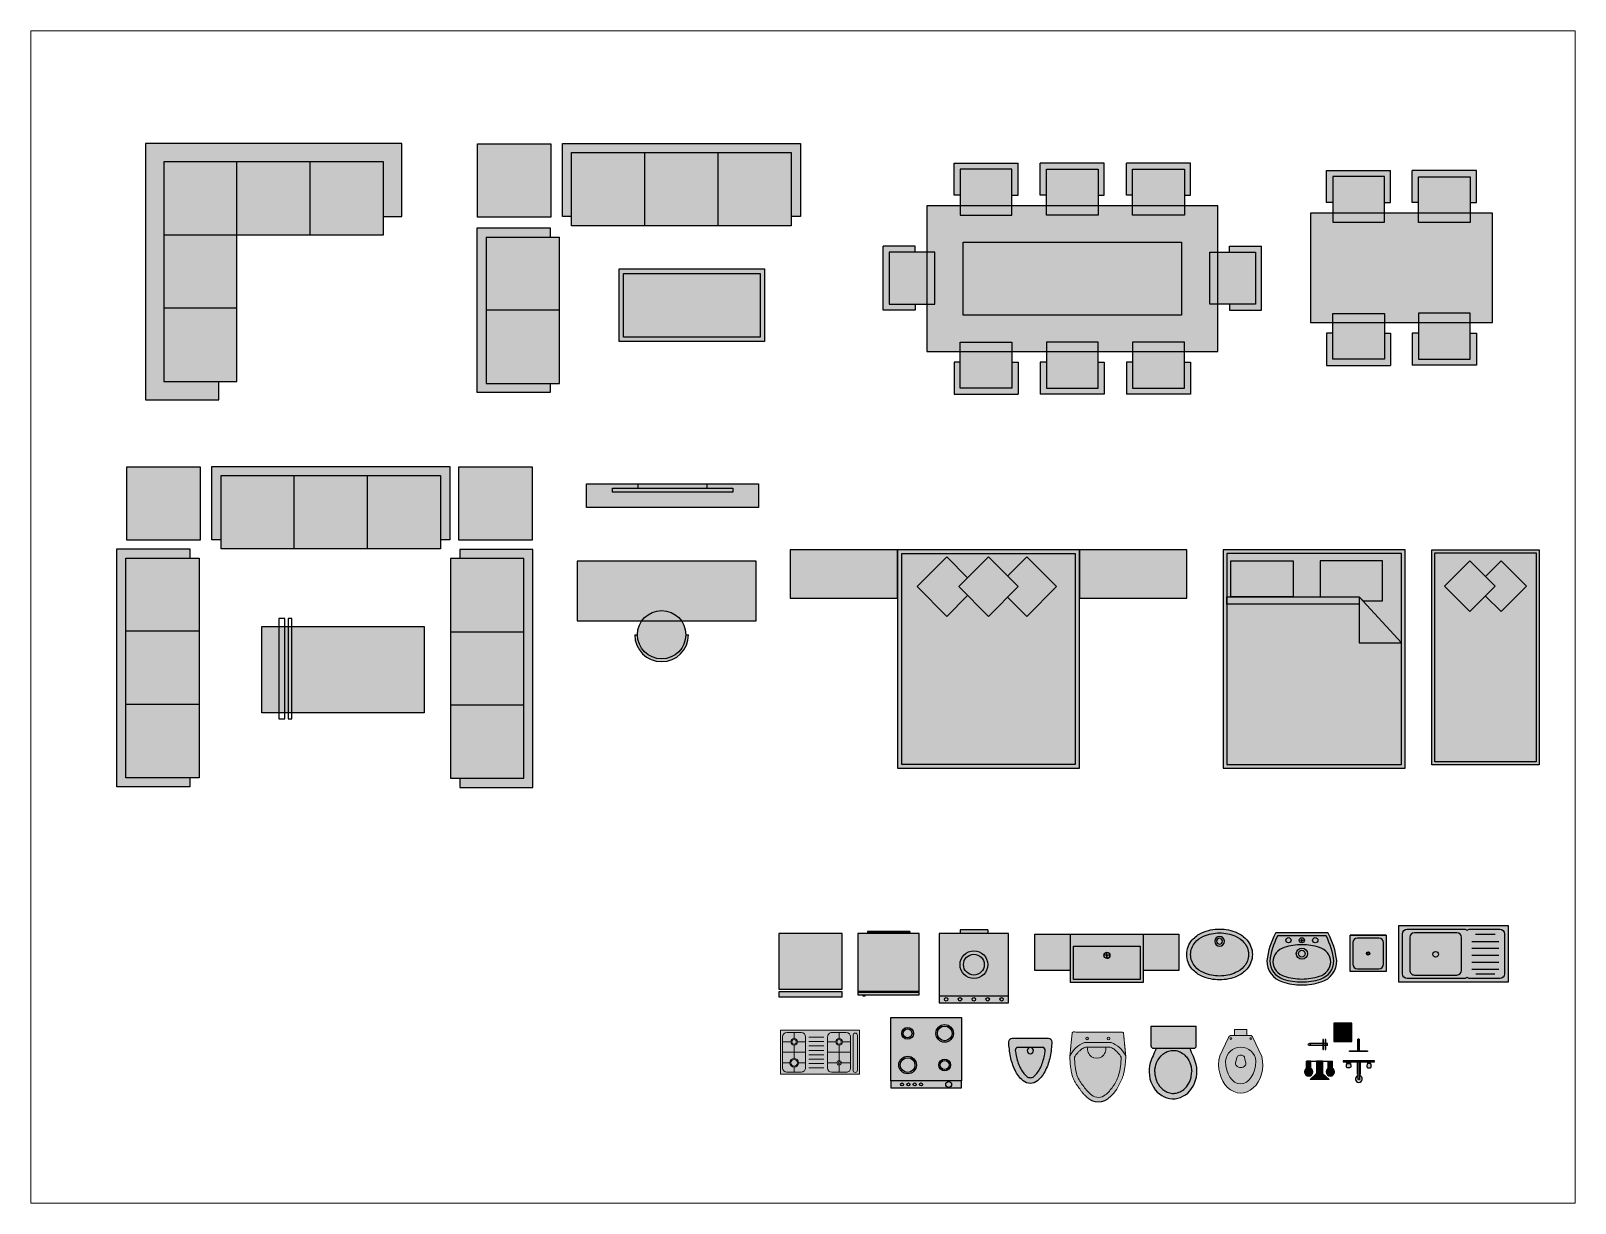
# Paper-space layout 'Layout1' of a CAD drawing. Header units: millimetres. Extents: x 26 to 231, y 20 to 176.
# The model-space entities are those that its viewports show. They can reach past a viewport. Long polylines and large blocks are cut down to what shows.
import ezdxf

# ---------------------------------------------------------------- set-up
doc = ezdxf.new("R2010")
doc.units = ezdxf.units.MM
doc.linetypes.add('HIDDEN', pattern=[0.375, 0.25, -0.125])
for name, color, linetype in [('Hth_Elv_Fix', 201, 'Continuous'), ('Hth_Elv_Furniture', 201, 'Continuous'), ('Int_Furniture', 205, 'Continuous'), ('Plu_Fix', 205, 'Continuous')]:
    doc.layers.add(name, color=color, linetype=linetype)

# ---------------------------------------------------------------- blocks, each defined once
blk = doc.blocks.new('Kitchen_Sink')
at = {"layer": 'Hth_Elv_Fix'}
h = blk.add_hatch(color=256, dxfattribs=at)
h.dxf.hatch_style = 1
h.paths.add_polyline_path([(25464.54613624588, 26.2010368606802), (25448.63459002182, 26.2010368606802), (25448.63459002182, 42.2010368606802), (25464.54613624588, 42.2010368606802)])
at = {"layer": 'Plu_Fix'}
for points in [[(25464.54613624588, 42.2010368606802), (25448.63459002182, 42.2010368606802)], [(25448.63459002182, 42.2010368606802), (25456.05385729444, 42.2010368606802)], [(25464.54613624588, 26.2010368606802), (25448.63459002182, 26.2010368606802), (25448.63459002182, 42.2010368606802), (25448.63459002182, 42.2010368606802), (25464.54613624588, 42.2010368606802), (25464.54613624588, 26.2010368606802), (25448.63459002182, 26.2010368606802)]]:
    blk.add_lwpolyline(points, dxfattribs=at)
blk.add_lwpolyline([(25456.05385729444, 40.95103686068077), (25451.84036313385, 40.95103686068077, 0.4142135623730951), (25449.84036313385, 38.95103686068066), (25449.84036313385, 29.45103686068092, 0.4142135623730951), (25451.84036313385, 27.4510368606808), (25461.34036313385, 27.4510368606808, 0.4142135623730951), (25463.34036313385, 29.45103686068092), (25463.34036313385, 38.95103686068066, 0.4142135623730951), (25461.34036313385, 40.95103686068077), (25456.05385729444, 40.95103686068077)], format="xyb", dxfattribs=at)
for radius in [0.731932159611006, 0.4819321596110058]:
    blk.add_circle((25456.59036313385, 34.2010368606802), radius, dxfattribs=at)
blk = doc.blocks.new('ptrap')
at = {"layer": 'Hth_Elv_Fix'}
h = blk.add_hatch(color=256, dxfattribs=at)
h.dxf.hatch_style = 1
h.paths.add_polyline_path([(-3.046607176660444, -3.064041787787716), (3.065434611136993, -3.062648964445629), (3.064041787794906, 3.049392823351809), (-3.048000000002531, 3.048000000009722)])
at = {"layer": 'Plu_Fix'}
for points in [[(-3.046607176660444, -3.064041787787716), (3.065434611136993, -3.062648964445629), (3.064041787794906, 3.049392823351809), (-3.048000000002531, 3.048000000009722)], [(-2.7660947084496, -2.783401443040134), (2.784794266389412, -2.782136496234813), (2.78352931958409, 2.768752478604199), (-2.767359655254921, 2.767487531798878)]]:
    blk.add_lwpolyline(points, close=True, dxfattribs=at)
for centre, radius in [((2.842170943040401e-14, -2.842170943040401e-14), 2.459781589641579), ((-1.969760480598779, -5.684341886080801e-14), 0.130813908854725), ((-1.969760480598779, -5.684341886080801e-14), 0.130813908854725), ((-1.46997219094186, 1.469972191036504), 0.130813908854725), ((-1.250271867320379, 0), 0.130813908854725), ((-1.250271867320379, 0), 0.130813908854725), ((-0.9715008988568741, 0.9715008988932823), 0.130813908854725), ((-0.514428486640071, 0), 0.130813908854725), ((-0.514428486640071, 0), 0.130813908854725), ((-0.4403209608863392, 0.4403209609517944), 0.130813908854725), ((-5.684341886080801e-14, 1.901790167779779), 0.130813908854725), ((-5.684341886080801e-14, 1.166716813386245), 0.130813908854725), ((0, 0.5133155130024534), 0.130813908854725), ((2.842170943040401e-14, -2.842170943040401e-14), 0.130813908854725), ((0.4403209610027545, 0.4403209609517376), 0.130813908854725), ((0.5144284867564579, -5.684341886080801e-14), 0.130813908854725), ((0.5144284867564579, -5.684341886080801e-14), 0.130813908854725), ((0.9715008989442424, 0.9715008988932823), 0.130813908854725), ((1.250271867407747, -2.842170943040401e-14), 0.130813908854725), ((1.250271867407747, -2.842170943040401e-14), 0.130813908854725), ((1.469972191029285, 1.469972191036504), 0.130813908854725), ((1.969760480715195, -5.684341886080801e-14), 0.130813908854725), ((1.969760480715195, -5.684341886080801e-14), 0.130813908854725), ((-1.469972190941917, -1.469972191036504), 0.130813908854725), ((-0.9715008988568457, -0.9715008988932254), 0.130813908854725), ((-0.4403209608863676, -0.4403209609518512), 0.130813908854725), ((2.842170943040401e-14, -0.5133155130024534), 0.130813908854725), ((8.526512829121202e-14, -1.166716813386302), 0.130813908854725), ((0, -1.901790167779865), 0.130813908854725), ((0.4403209610028114, -0.4403209609517944), 0.130813908854725), ((0.9715008989441571, -0.9715008988933391), 0.130813908854725), ((1.469972191029228, -1.469972191036561), 0.130813908854725)]:
    blk.add_circle(centre, radius, dxfattribs=at)
blk = doc.blocks.new('Sofa_3 Person')
at = {"layer": 'Hth_Elv_Furniture'}
h = blk.add_hatch(color=256, dxfattribs=at)
h.dxf.hatch_style = 1
h.paths.add_polyline_path([(23.99999526410284, 77.99999915417423), (23.99999526410284, 74.99999915417423), (26.9999952641038, 74.99999915417425), (26.99999526410369, 2.999999154181474), (23.99999526410284, 2.999999154181474), (23.99999526410284, -8.458185263293672e-07), (-4.735896254715044e-06, -8.458184979076577e-07), (-4.735885340778623e-06, 77.99999915417425)])
at = {"layer": 'Int_Furniture'}
for p, q in [((23.99999526410284, 77.99999915417423), (23.99999526410284, 74.99999915417423)), ((26.9999952641038, 50.99999915418152), (2.999995264092831, 50.99999915418152)), ((26.99999526410369, 26.99999915418152), (2.999995264102779, 26.99999915417425)), ((23.99999526410284, 2.999999154181488), (23.99999526410284, -8.458185050130851e-07))]:
    blk.add_line(p, q, dxfattribs=at)
blk.add_lwpolyline([(23.99999526410284, -8.458185050130851e-07), (-4.735896254715044e-06, -8.458185121185124e-07), (-4.735885340778623e-06, 77.99999915417425), (23.99999526410284, 77.99999915417423)], dxfattribs=at)
blk.add_lwpolyline([(26.9999952641038, 74.99999915417425), (26.99999526410369, 2.999999154181488), (2.999995264131883, 2.999999154181481), (2.999995264102836, 74.99999915417425)], close=True, dxfattribs=at)
blk = doc.blocks.new('Double bed')
at = {"layer": 'Hth_Elv_Furniture'}
h = blk.add_hatch(color=256, dxfattribs=at)
h.dxf.hatch_style = 1
h.paths.add_polyline_path([(521.9801532931549, 381.0623346806593), (589.477042217002, 381.0623346806593), (589.477042217002, 462.0586013892761), (521.9801532931549, 462.0586013892761)])
at = {"layer": 'Int_Furniture'}
for points in [[(521.9801532931549, 381.0623346806593), (589.477042217002, 381.0623346806593), (589.477042217002, 462.0586013892761), (521.9801532931549, 462.0586013892761)], [(523.4801532931548, 382.5623346806591), (587.9770422170018, 382.5623346806591), (587.9770422170018, 460.5586013892761), (523.4801532931548, 460.5586013892761)], [(566.7771412045988, 448.4058912746247), (555.7285977550783, 459.4544347241451), (544.680054305558, 448.4058912746247), (555.7285977550783, 437.3573478251043)]]:
    blk.add_lwpolyline(points, close=True, dxfattribs=at)
for points in [[(547.9960555293238, 451.7218924983904), (540.2635133035691, 459.4544347241451), (529.2149698540488, 448.4058912746247), (540.2635133035691, 437.3573478251043), (547.9960555293238, 445.089890050859)], [(562.8502129674802, 452.3328195117433), (569.9718281798823, 459.4544347241451), (581.0203716294025, 448.4058912746247), (569.9718281798821, 437.3573478251043), (562.8502129674802, 444.4789630375061)]]:
    blk.add_lwpolyline(points, dxfattribs=at)
blk = doc.blocks.new('Table')
at = {"layer": 'Hth_Elv_Furniture'}
h = blk.add_hatch(color=256, dxfattribs=at)
h.dxf.hatch_style = 1
h.paths.add_polyline_path([(-837.7806257561497, -1658.647250465448), (522.3596607402833, -1658.647250465448), (522.3596607402833, -2380.810187921815), (-837.7806257561497, -2380.810187921815)])
at = {"layer": 'Int_Furniture'}
for points in [[(-837.7806257561497, -1658.647250465448), (522.3596607402833, -1658.647250465448), (522.3596607402833, -2380.810187921815), (-837.7806257561497, -2380.810187921815)], [(-696.3466837853048, -2431.164448180124), (-645.9838137094484, -2431.164448180124), (-645.9838137094484, -1592.571893470232), (-696.3466837853048, -1592.571893470232)], [(-618.7297303226551, -2432.050078822346), (-586.2497317805464, -2432.050078822346), (-586.2497317805464, -1591.68626282801), (-618.7297303226551, -1591.68626282801)]]:
    blk.add_lwpolyline(points, close=True, dxfattribs=at)
blk = doc.blocks.new('Double_Bed')
at = {"layer": 'Hth_Elv_Furniture'}
h = blk.add_hatch(color=256, dxfattribs=at)
h.dxf.hatch_style = 1
h.paths.add_polyline_path([(0, 1828.799999999999), (0, 0), (-1524.000000000007, 0), (-1524.000000000007, 1828.799999999999)])
at = {"layer": 'Int_Furniture'}
for points in [[(0, 1828.799999999999), (0, 0), (-1524.000000000007, 0), (-1524.000000000007, 1828.799999999999)], [(-30.4800000000032, 1798.319999999999), (-30.4800000000032, 30.47999999999956), (-1493.520000000004, 30.47999999999956), (-1493.520000000004, 1798.319999999999)], [(-586.3825636284164, 1435.299039692214), (-63.90078664752218, 1435.299039692214), (-63.89617778729007, 1735.906752645667), (-586.3779547681843, 1735.906752645667)], [(-1137.920255167905, 1048.984957782417), (-1493.520000000004, 1048.984957782417), (-1137.95518234773, 1435.216443660989)]]:
    blk.add_lwpolyline(points, close=True, dxfattribs=at)
for points in [[(-1137.955171376663, 1435.216443661015), (-1172.603065293966, 1400.674547914798), (-1333.103822212724, 1400.674547914798), (-1333.103822212724, 1735.906752645667), (-811.4855901782503, 1735.906752645667), (-811.467876835748, 1435.217514891741), (-1137.955171376663, 1435.216443661015)], [(-1137.955177900774, 1435.227928358073), (-1137.949676341617, 1374.269306770051), (-30.47724259107054, 1374.382319127908), (-30.48275740892859, 1435.342318878455), (-1137.955177900774, 1435.227928358073)]]:
    blk.add_lwpolyline(points, dxfattribs=at)
blk = doc.blocks.new('Single_bed')
at = {"layer": 'Hth_Elv_Furniture'}
h = blk.add_hatch(color=256, dxfattribs=at)
h.dxf.hatch_style = 1
h.paths.add_polyline_path([(-450, 0), (449.9999999999991, 0), (449.9999999999991, -1800), (-450, -1800)])
at = {"layer": 'Int_Furniture'}
for points in [[(-450, 0), (449.9999999999991, 0), (449.9999999999991, -1800), (-450, -1800)], [(-425, -25), (424.9999999999991, -25), (424.9999999999991, -1775), (-425, -1775)], [(-130.7234444529931, -93.37316477886634), (-342.8554788084475, -305.5051991343207), (-130.7234444529931, -517.6372334905027), (81.40858990318884, -305.5051991343207)]]:
    blk.add_lwpolyline(points, close=True, dxfattribs=at)
blk.add_lwpolyline([(-1.200533006340265e-10, -386.9137890376442), (130.7234444522874, -517.6372334905027), (342.8554788084539, -305.505199134328), (130.7234444522874, -93.37316477886634), (-1.200533006340265e-10, -224.0966092312738)], dxfattribs=at)
blk = doc.blocks.new('Study_Table')
at = {"layer": 'Hth_Elv_Furniture'}
h = blk.add_hatch(color=256, dxfattribs=at)
h.dxf.hatch_style = 1
h.paths.add_polyline_path([(1897.77397380375, 2674.308627173188), (3397.77397380375, 2674.308627173188), (3397.77397380375, 3174.308627173186), (1897.77397380375, 3174.308627173186)])
h = blk.add_hatch(color=256, dxfattribs=at)
h.dxf.hatch_style = 1
edge = h.paths.add_edge_path()
edge.add_line((2380.996936289, 2558.017141025717), (2403.98915718337, 2558.017141025717))
edge.add_arc((2606.420667232144, 2558.017141025717), 202.4315100487734, 0, 180, ccw=False)
edge.add_line((2808.852177280918, 2558.017141025717), (2831.844398175288, 2558.017141025717))
edge.add_arc((2606.420667232144, 2558.017141025717), 225.4237309431441, -180, 0, ccw=False)
at = {"layer": 'Int_Furniture'}
for p, q in [((2440.725747242908, 2674.308627173188), (2772.11558722138, 2674.308627173188)), ((2380.996936289, 2558.017141025717), (2403.98915718337, 2558.017141025717)), ((2808.852177280918, 2558.017141025717), (2831.844398175288, 2558.017141025717))]:
    blk.add_line(p, q, dxfattribs=at)
blk.add_lwpolyline([(1897.77397380375, 2674.308627173188), (3397.77397380375, 2674.308627173188), (3397.77397380375, 3174.308627173186), (1897.77397380375, 3174.308627173186)], close=True, dxfattribs=at)
blk.add_circle((2606.420667232144, 2558.017141025717), 202.4315100487734, dxfattribs=at)
blk.add_arc((2606.420667232144, 2558.017141025717), 225.4237309431441, 180, 0, dxfattribs=at)
blk = doc.blocks.new('Sofa_2 Person')
at = {"layer": 'Hth_Elv_Furniture'}
h = blk.add_hatch(color=256, dxfattribs=at)
h.dxf.hatch_style = 1
h.paths.add_polyline_path([(-1256.597015920459, 10664.92605931483), (-1256.597015920459, 11278.25939265587), (123.4029840973981, 11278.25939265587), (123.4029840973963, 10664.92605931483), (46.73631742973521, 10664.92605931483), (46.73631742973521, 10588.25939264642), (-1179.930349252802, 10588.25939264642), (-1179.930349252802, 10664.92605931483)])
at = {"layer": 'Int_Furniture'}
blk.add_line((-1179.930349252802, 10588.25939264642), (46.73631742973521, 10588.25939264642), dxfattribs=at)
for points in [[(-1179.930349252802, 10664.92605931483), (-1256.597015920459, 10664.92605931483), (-1256.597015920459, 11278.25939265587), (123.4029840973981, 11278.25939265587), (123.4029840973963, 10664.92605931483), (46.73631742973521, 10664.92605931483)], [(46.73631742973521, 11201.59272598768), (-1179.930349252802, 11201.59272598768), (-1179.930349252802, 10588.25939264642)], [(-566.5970159115313, 10588.25939264642), (-566.5970159115313, 11201.59272598768)], [(46.73631742973521, 11201.59272598768), (46.73631742973521, 10588.25939264642)]]:
    blk.add_lwpolyline(points, dxfattribs=at)
blk = doc.blocks.new('Chair')
at = {"layer": 'Hth_Elv_Furniture'}
h = blk.add_hatch(color=256, dxfattribs=at)
h.dxf.hatch_style = 1
h.paths.add_polyline_path([(10.32974450848263, -10.44392683896245), (8.329744508482632, -10.44392683896245), (8.329744508482632, -16.94392683896245), (-8.670255491517366, -16.94392683896245), (-8.670255491517366, -10.44392683896245), (-10.67025549151731, -10.44392683896245), (-10.67025549151731, 0.05607316103754556), (10.32974450848263, 0.05607316103754556)])
at = {"layer": 'Int_Furniture'}
for points in [[(-8.670255491517366, -10.44392683896245), (-10.67025549151731, -10.44392683896245), (-10.67025549151731, 0.0560731610375456)], [(8.329744508482632, -10.44392683896245), (10.32974450848263, -10.44392683896245), (10.32974450848263, 0.0560731610375456), (-10.67025549151731, 0.0560731610375456)]]:
    blk.add_lwpolyline(points, dxfattribs=at)
blk.add_lwpolyline([(-8.670255491517366, -1.943926838962397), (8.329744508482632, -1.943926838962397), (8.329744508482632, -16.94392683896245), (-8.670255491517366, -16.94392683896245)], close=True, dxfattribs=at)
blk = doc.blocks.new('Dining_Table_8 Person')
at = {"layer": 'Hth_Elv_Furniture'}
h = blk.add_hatch(color=256, dxfattribs=at)
h.dxf.hatch_style = 1
h.paths.add_polyline_path([(4234.588915025157, 10143.09118054435), (1796.188915025156, 10143.09118054435), (1796.188915025156, 8923.891180544351), (4234.588915025157, 8923.891180544351)])
at = {"layer": 'Int_Furniture'}
blk.add_lwpolyline([(4234.588915025157, 10143.09118054435), (1796.188915025156, 10143.09118054435), (1796.188915025156, 8923.891180544351), (4234.588915025157, 8923.891180544351)], close=True, dxfattribs=at)
at = {"layer": 'Int_Furniture', "linetype": 'HIDDEN', "ltscale": 200}
blk.add_lwpolyline([(2100.988915025155, 9838.291180544333), (3929.788915025158, 9838.291180544333), (3929.788915025158, 9228.691180544352), (2100.988915025155, 9228.691180544352)], close=True, dxfattribs=at)
at = {"layer": 'Int_Furniture', "extrusion": (0, 0, -1), "xscale": 25.55555555588612, "yscale": 25.55555555588612, "zscale": -25.55555555588612}
blk.add_blockref('Chair', (-2288.427433344196, 10499.43597754466), dxfattribs=at)
at = {"layer": 'Int_Furniture', "xscale": 25.55555555588612, "yscale": 25.55555555588612, "zscale": 25.55555555588612}
for p in [(3019.739888697323, 10499.43597754466), (3742.350396706121, 10499.43597754466)]:
    blk.add_blockref('Chair', p, dxfattribs=at)
at = {"layer": 'Int_Furniture', "extrusion": (0, 0, -1), "xscale": 25.55555555588612, "yscale": 25.55555555588612, "zscale": -25.55555555588612}
for p, rotation in [((-1430.94447056022, 9533.491180544352), 270), ((-3019.739888697323, 8567.546383544037), 180), ((-3742.350396706121, 8567.546383544037), 180)]:
    blk.add_blockref('Chair', p, dxfattribs=dict(at, rotation=rotation))
at = {"layer": 'Int_Furniture', "xscale": 25.55555555588612, "yscale": 25.55555555588612, "zscale": 25.55555555588612}
for p, rotation in [((4599.833359490096, 9533.491180544352), 270), ((2288.427433344196, 8567.546383544037), 180)]:
    blk.add_blockref('Chair', p, dxfattribs=dict(at, rotation=rotation))
blk = doc.blocks.new('TV')
at = {"layer": 'Hth_Elv_Furniture'}
h = blk.add_hatch(color=256, dxfattribs=at)
h.dxf.hatch_style = 1
h.paths.add_polyline_path([(1150.116528633654, 7442.965636799025), (1150.116528633654, 7642.965636799025), (2592.634307622877, 7642.965636799025), (2592.634307622877, 7442.965636799025)])
at = {"layer": 'Int_Furniture', "elevation": -3.751831156e-07}
for points in [[(1150.116528633654, 7442.965636799025), (1150.116528633654, 7642.965636799025), (2592.634307622877, 7642.965636799025), (2592.634307622877, 7442.965636799025)], [(1367.910320342136, 7572.074023000867), (1367.910320342136, 7606.902692324278), (2374.840515914399, 7606.902692324278), (2374.840515914399, 7572.074023000867)]]:
    blk.add_lwpolyline(points, close=True, dxfattribs=at)
for points in [[(1584.287987190521, 7606.902692324278), (1584.287987190521, 7642.965636799025)], [(2158.462849066014, 7642.965636799025), (2158.462849066014, 7606.902692324278)]]:
    blk.add_lwpolyline(points, dxfattribs=at)
blk = doc.blocks.new('Fridge')
at = {"layer": 'Hth_Elv_Furniture'}
h = blk.add_hatch(color=256, dxfattribs=at)
h.dxf.hatch_style = 1
h.paths.add_polyline_path([(220, -108.0014476581705), (220.0000000000001, -574.5025902083139), (750, -574.5025902083139), (750, -108.0014476581705)])
h = blk.add_hatch(color=256, dxfattribs=at)
h.dxf.hatch_style = 1
h.paths.add_polyline_path([(220, -595.6688760244283), (220, -638.0014476581705), (750, -638.0014476581705), (750, -595.6688760244283)])
at = {"layer": 'Int_Furniture'}
for points in [[(220, -108.0014476581705), (750, -108.0014476581705), (750, -574.5025902083139), (220, -574.5025902083139)], [(220, -595.6688760244283), (750, -595.6688760244283), (750, -638.0014476581705), (220, -638.0014476581705)]]:
    blk.add_lwpolyline(points, close=True, dxfattribs=at)
blk = doc.blocks.new('GAS')
at = {"layer": 'Hth_Elv_Furniture'}
h = blk.add_hatch(color=256, dxfattribs=at)
h.dxf.hatch_style = 1
h.paths.add_polyline_path([(-19.99999999999994, -17.99999999999997), (-20.00000000000361, 18.00000000000003), (0, 18), (0, -18)])
at = {"layer": 'Int_Furniture', "lineweight": 20}
for p, q in [((-14.75, 17.00000000000003), (-14.75, 13.75000000000003)), ((-9.999999999999943, 17), (-10.00000000000367, 6.5)), ((-5.250000000000028, 17.00000000000003), (-5.250000000000028, 13.25)), ((-16.75, 11.75000000000003), (-19, 11.75000000000364)), ((-14.75, 9.750000000000028), (-14.75, 6.500000000000028)), ((-9.999999999999943, 11.75), (-12.75000000000003, 11.75000000000003)), ((-6.749999999999943, 11.75), (-9.999999999999943, 11.75000000000364)), ((-5.250000000000028, 10.25), (-5.250000000000028, 6.5)), ((-1.000000000000028, 11.75), (-3.750000000000028, 11.75)), ((-17.12498279693685, -1.765725198732952), (-17.12498279694043, 5.088954461705754)), ((-15.12498279694046, -1.765725198732952), (-15.12498279694046, 5.088954461709392)), ((-13.12498279694049, -1.765725198732952), (-13.12498279694049, 5.088954461709392)), ((-11.12498279694049, -1.76572519873298), (-11.12498279694049, 5.088954461709363)), ((-9.12498279694043, -1.76572519873298), (-9.12498279694043, 5.088954461709363)), ((-7.124982796940401, -1.76572519873298), (-7.124982796940401, 5.088954461709363)), ((-5.124982796940401, -1.76572519873298), (-5.124982796940429, 5.088954461709363)), ((-3.124982796940458, -1.76572519873298), (-3.124982796940458, 5.088954461709363)), ((-14.75, -3.499999999999972), (-14.75, -7.749999999999972)), ((-9.999999999999943, -3.5), (-9.999999999999943, -14)), ((-5.250000000000028, -3.5), (-5.250000000000028, -7.25)), ((-19.1082956217906, -8.749999999999972), (-15.74999999999997, -8.749999999999972)), ((-14.75, -9.749999999999972), (-14.75000000000358, -13.99999999999997)), ((-9.999999999999943, -8.75), (-13.75, -8.749999999999972)), ((-6.749999999999943, -8.749999999996362), (-9.999999999999943, -8.749999999996362)), ((-5.250000000000028, -10.25), (-5.250000000000028, -14)), ((-1.000000000000028, -8.75), (-3.749999999999972, -8.75)), ((0, -18), (-20.00000000000361, -17.99999999999997)), ((0, -18), (-20.00000000000361, -17.99999999999997))]:
    blk.add_line(p, q, dxfattribs=at)
blk.add_lwpolyline([(-19.99999999999994, -17.99999999999997), (-20.00000000000361, 18.00000000000003), (0, 18), (0, -18)], close=True, dxfattribs=at)
for points in [[(-3.000000000000028, 6.5), (-17.0000000000073, 6.500000000000028, -0.4142135623743182), (-19.00000000001094, 8.500000000008384), (-19.00000000000358, 15.00000000000003, -0.4142135623718718), (-17.0000000000073, 17.00000000000006), (-3.000000000000028, 17.00000000000003, -0.414213562373095), (-1.00000000000361, 15), (-1.000000000000028, 8.5, -0.414213562373095)], [(-2.23084076079607, -15.06536785413846), (-18.12648192196497, -15.06536785413843, 0.414213562373095), (-19.12648192196136, -16.06536785414207), (-19.12648192196497, -16.06536785414207, 0.414213562373095), (-18.12648192196136, -17.06536785414207), (-2.230840760799765, -17.0653678541421, 0.4142135623740144), (-1.230840760799765, -16.06536785414573), (-1.23084076079607, -16.06536785413846, 0.414213562373095)]]:
    blk.add_lwpolyline(points, format="xyb", close=True, dxfattribs=at)
blk.add_lwpolyline([(-19.1082956217906, -5.499999999999972), (-19.10829562179418, -11.99999999999162, 0.4142135623743182), (-17.1082956217906, -13.99999999999997), (-3.000000000003581, -14, 0.414213562373095), (-1.000000000000028, -12), (-1.000000000003581, -5.5, 0.414213562373095), (-3.000000000000028, -3.499999999999972), (-17.1082956217906, -3.499999999999972, 0.4142135623718718), (-19.10829562179418, -5.499999999991616)], format="xyb", dxfattribs=at)
for centre, radius in [((-14.75000000000358, 11.75000000000003), 2), ((-14.75000000000358, 11.75000000000003), 1.5), ((-5.25000000000361, 11.75), 1.5), ((-5.25000000000361, 11.75), 1), ((-14.75000000000358, -8.749999999999972), 1), ((-14.75000000000358, -8.749999999999972), 0.5), ((-5.25000000000361, -8.75), 1.5), ((-5.25000000000361, -8.75), 1)]:
    blk.add_circle(centre, radius, dxfattribs=at)
blk = doc.blocks.new('gas hub')
at = {"layer": 'Hth_Elv_Furniture'}
h = blk.add_hatch(color=256, dxfattribs=at)
h.dxf.hatch_style = 1
h.paths.add_polyline_path([(3545.91124972217, -416.4367276204713), (3545.91124972217, -440.4367276204713), (3521.911249722171, -440.4367276204713), (3521.911249722171, -416.4367276204713)])
at = {"layer": 'Int_Furniture'}
for points in [[(3521.911249722171, -416.4367276204713), (3543.479077852653, -416.4367276204713), (3543.479077852653, -440.4367276204713), (3521.911249722171, -440.4367276204713)], [(3545.91124972217, -416.4367276204713), (3543.479077852653, -416.4367276204713), (3543.479077852653, -440.4367276204713), (3545.91124972217, -440.4367276204713)]]:
    blk.add_lwpolyline(points, close=True, dxfattribs=at)
for points in [[(3527.303206754792, -425.1190879548818, -1), (3527.303206754792, -419.1190879548818, -1)], [(3527.303206754792, -424.6190879548818, -1), (3527.303206754792, -419.6190879548819, -1)], [(3538.087120820032, -420.1190879548818, -1), (3538.087120820032, -424.1190879548819, -1)], [(3538.087120820032, -420.6190879548819, -1), (3538.087120820032, -423.6190879548818, -1)], [(3544.695163787412, -419.7599172381438, -1), (3544.695163787412, -421.7599172381438, -1)], [(3544.695163787412, -429.6811718857812, -1), (3544.695163787412, -430.6811718857811, -1)], [(3527.303206754792, -436.7543672860608, -1), (3527.303206754792, -432.7543672860608, -1)], [(3527.303206754792, -436.2543672860608, -1), (3527.303206754792, -433.2543672860608, -1)], [(3538.087120820032, -431.7543672860608, -1), (3538.087120820032, -437.7543672860608, -1)], [(3538.087120820032, -432.2543672860608, -1), (3538.087120820032, -437.2543672860608, -1)], [(3544.695163787412, -431.8346571781843, -1), (3544.695163787412, -432.8346571781843, -1)], [(3544.695163787412, -433.9881424705877, -1), (3544.695163787412, -434.9881424705877, -1)], [(3544.695163787412, -436.141627762991, -1), (3544.695163787412, -437.141627762991, -1)]]:
    blk.add_lwpolyline(points, format="xyb", close=True, dxfattribs=at)
for centre, radius in [((3527.303206754792, -422.1190879548818), 3), ((3527.303206754792, -422.1190879548818), 2.5), ((3538.087120820032, -422.1190879548818), 2), ((3538.087120820032, -422.1190879548818), 1.5), ((3544.695163787412, -420.7599172381438), 0.9999999999999999), ((3544.695163787412, -430.1811718857812), 0.4999999999999999), ((3527.303206754792, -434.7543672860608), 2), ((3527.303206754792, -434.7543672860608), 1.5), ((3538.087120820032, -434.7543672860608), 3), ((3538.087120820032, -434.7543672860608), 2.5), ((3544.695163787412, -432.3346571781843), 0.4999999999999999), ((3544.695163787412, -434.4881424705877), 0.4999999999999999), ((3544.695163787412, -436.641627762991), 0.4999999999999999)]:
    blk.add_circle(centre, radius, dxfattribs=at)
blk = doc.blocks.new('Basin')
at = {"layer": 'Hth_Elv_Fix'}
h = blk.add_hatch(color=256, dxfattribs=at)
h.dxf.hatch_style = 1
h.paths.add_polyline_path([(11314.99004093041, 4473.601107038084), (11314.99004093041, 4372.001107039737), (10705.39004093042, 4372.001107039737), (10705.39004093042, 4473.601107038084), (10406.46349598489, 4473.601107038084), (10406.46349598489, 4778.401107037766), (11613.91658587595, 4778.401107037782), (11613.91658587594, 4473.601107038084)])
at = {"layer": 'Plu_Fix'}
for p, q in [((11035.59004093042, 4600.601107039743), (10984.79004093041, 4600.601107039743)), ((11010.19004093042, 4575.20110703972), (11010.19004093042, 4626.001107039737))]:
    blk.add_line(p, q, dxfattribs=at)
blk.add_lwpolyline([(10705.39004093042, 4473.601107038084), (10406.46349598489, 4473.601107038084), (10406.46349598489, 4778.401107037766), (11613.91658587595, 4778.401107037782), (11613.91658587594, 4473.601107038084), (11314.99004093041, 4473.601107038084)], dxfattribs=at)
for points in [[(10705.39004093042, 4778.401107039732), (11314.99004093041, 4778.401107039732), (11314.99004093041, 4372.001107039737), (10705.39004093042, 4372.001107039737)], [(10730.79004093042, 4676.801107039726), (11289.59004093041, 4676.801107039726), (11289.59004093041, 4397.401107039732), (10730.79004093042, 4397.401107039732)]]:
    blk.add_lwpolyline(points, close=True, dxfattribs=at)
blk.add_lwpolyline([(11035.59004093042, 4600.601107039743), (11010.19004093042, 4600.601107039743), (11010.19004093042, 4575.201107039743, 0.4142135623730949)], format="xyb", close=True, dxfattribs=at)
blk.add_circle((11010.19004093042, 4600.601107039743), 25.4, dxfattribs=at)
blk = doc.blocks.new('ewc')
at = {"layer": 'Hth_Elv_Fix'}
h = blk.add_hatch(color=256, dxfattribs=at)
h.dxf.hatch_style = 1
edge = h.paths.add_edge_path()
edge.add_ellipse((-9573.42779656389, 33046.67103006072), major_axis=(-239.4746052696428, 8.799999999999999e-14), ratio=0.7719543355752437, start_angle=-107.697769802346, end_angle=106.1252692419675)
edge.add_line((-9506.916512395612, 32869.0806984253), (-9346.123348075955, 32943.83004911173))
edge.add_arc((-9356.256184736541, 32967.40110665481), 25.65675607884381, -66.73787144644386, -2.022832777410797e-12)
edge.add_line((-9330.599428657697, 32967.40110665481), (-9330.599428657632, 32995.49405810496))
edge.add_line((-9330.599428657632, 32995.49405810496), (-9280.599428657632, 32995.49405810496))
edge.add_line((-9280.599428657632, 32995.49405810496), (-9280.599428657632, 33098.12108242032))
edge.add_line((-9280.599428657632, 33098.12108242032), (-9330.599428657686, 33098.12108242032))
edge.add_line((-9330.599428657686, 33098.12108242032), (-9330.599428657699, 33126.21403387051))
edge.add_arc((-9356.256184736541, 33126.21403387051), 25.65675607884367, 1.272221872585407e-14, 66.52028352479572)
edge.add_line((-9346.033907306102, 33149.7464408155), (-9500.628479484165, 33222.7855150926))
at = {"layer": 'Plu_Fix', "lineweight": 18}
for p, q in [((-9346.03390731936, 33149.74644082176), (-9500.628479484163, 33222.78551509258)), ((-9516.074588863628, 33079.56795198622), (-9558.800401460088, 33090.03176643069)), ((-9516.074588863628, 33013.774108135), (-9558.800401460088, 33003.31029369051)), ((-9330.599428657632, 32967.40110665481), (-9330.599428657632, 33126.21403387051)), ((-9330.599428657632, 33098.12108242032), (-9280.599428657632, 33098.12108242032)), ((-9280.599428657632, 32995.49405810496), (-9280.599428657632, 33098.12108242032)), ((-9346.123348088207, 32943.83004910604), (-9506.91651239562, 32869.0806984253)), ((-9330.599428657632, 32995.49405810496), (-9280.599428657632, 32995.49405810496))]:
    blk.add_line(p, q, dxfattribs=at)
for centre in [(-9356.256184736541, 33130.00498070969), (-9356.256184736541, 32963.33707941152)]:
    blk.add_circle(centre, 7.697026823653167, dxfattribs=at)
for centre, radius, start, end in [((-9554.588969345292, 33046.67430080098), 127.4275444230004, 274.0223402083267, 85.97765979167332), ((-9356.256184736541, 33126.21403387051), 25.65675607884389, 0, 66.52028356108485), ((-9546.775480069351, 33046.67103006065), 51.5155334550526, 134.5105549996723, 225.4894450003278), ((-9564.90353409422, 33065.11147541009), 25.65675607884389, 76.23877192057367, 134.5105549996723), ((-9564.90353409422, 33028.23058471113), 25.65675607884389, 225.4894450003278, 283.7612280794263), ((-9522.17772149625, 33054.64766096562), 25.65675607884389, 17.96698884119628, 76.23877192057367), ((-9522.17772149625, 33038.69439915559), 25.65675607884389, 283.7612280794263, 342.0330111588038), ((-9546.775480069351, 33046.67103006065), 51.5155334550526, 342.0330111588038, 17.96698884119628), ((-9356.256184736541, 32967.40110665481), 25.65675607884389, 293.2621285195868, 0)]:
    blk.add_arc(centre, radius, start, end, dxfattribs=at)
for centre, major_axis, ratio, start_param, end_param in [((-9573.42779656389, 33046.67103006072), (-239.4746052696428, 8.799999999999999e-14), 0.7719543355752437, 4.403504627073725, 8.135420675017384), ((-9545.267885103167, 33046.67103006072), (-189.7485050556829, 2.94197152351204), 0.6697824712848934, 4.724789680200832, 7.862349583987387)]:
    blk.add_ellipse(centre, major_axis=major_axis, ratio=ratio, start_param=start_param, end_param=end_param, dxfattribs=at)
blk = doc.blocks.new('Sink_Kitchen')
at = {"layer": 'Hth_Elv_Fix'}
h = blk.add_hatch(color=256, dxfattribs=at)
h.dxf.hatch_style = 1
h.paths.add_polyline_path([(11592.63658934183, 8277.535461144022), (10678.23658934184, 8277.535461144014), (10678.23658934184, 8751.025455931127), (11592.63658934183, 8751.025455931132)])
at = {"layer": 'Plu_Fix'}
for p, q in [((11318.41285255788, 8679.897743560852), (11485.0100250484, 8679.897743560852)), ((11289.28698460524, 8619.43550542054), (11514.13589300388, 8619.43550542054)), ((11289.28698460524, 8561.328938896086), (11514.13589300388, 8561.328938896086)), ((11289.28698460524, 8503.222372371632), (11514.13589300388, 8503.222372371632)), ((11289.28698460524, 8445.115805847177), (11514.13589300388, 8445.115805847177)), ((11289.28698460524, 8387.009239322722), (11514.13589300388, 8387.009239322722)), ((11322.80805733437, 8346.177597981214), (11480.6148202737, 8346.177597981214))]:
    blk.add_line(p, q, dxfattribs=at)
blk.add_lwpolyline([(11592.63658934183, 8277.535461144022), (10678.23658934184, 8277.535461144014), (10678.23658934184, 8751.025455931127), (11592.63658934183, 8751.025455931132)], close=True, dxfattribs=at)
for points in [[(11523.53688861005, 8307.3739682782), (11273.65751881043, 8307.373968278196, -0.2299289006590229), (11250.21014529215, 8318.7582839348, -0.2299289006590228), (11226.76277177388, 8307.3739682782), (10747.33629007362, 8307.373968278196, -0.414213562373095), (10708.07509647601, 8346.6351618758), (10708.07509647602, 8681.925755199341, -0.414213562373095), (10747.33629007362, 8721.186948796945), (11226.76277177388, 8721.186948796952, -0.2299289006590229), (11250.21014529215, 8709.802633140356, -0.2299289006590229), (11273.65751881043, 8721.186948796956), (11523.53688861005, 8721.186948796952)], [(11523.53688861005, 8721.186948796952, -0.414213562373095), (11562.79808220765, 8681.925755199349), (11562.79808220765, 8346.635161875805, -0.414213562373095), (11523.53688861005, 8307.3739682782)]]:
    blk.add_lwpolyline(points, format="xyb", dxfattribs=at)
at = {"layer": 'Plu_Fix', "elevation": -117.7835807928138}
blk.add_lwpolyline([(11163.76668349887, 8337.212475412376, 0.414213562373095), (11203.02787709647, 8376.473669009982), (11203.02787709648, 8652.087248065174, 0.414213562373095), (11163.76668349888, 8691.34844166278), (10807.79852821393, 8691.348441662765, 0.414213562373095), (10768.53733461633, 8652.087248065161), (10768.53733461631, 8376.473669009978, 0.414213562373095), (10807.79852821392, 8337.212475412372)], format="xyb", close=True, dxfattribs=at)
at = {"layer": 'Plu_Fix'}
blk.add_circle((10985.78260585639, 8511.008692404434, -117.7835807928138), 23.55671615856276, dxfattribs=at)
blk = doc.blocks.new('Sofa_5 Person')
at = {"layer": 'Hth_Elv_Furniture'}
h = blk.add_hatch(color=256, dxfattribs=at)
h.dxf.hatch_style = 1
h.paths.add_polyline_path([(-566.5970159113494, 12496.73264789087), (-719.9303492466188, 12496.73264789087), (-719.9303492466188, 12343.39931455561), (-1333.2636825877, 12343.39931455561), (-1333.2636825877, 14490.06598124939), (813.3996507708125, 14490.06598124939), (813.3996507708125, 13876.72931457304), (660.0696507708126, 13876.72931457304), (660.0696507708126, 13723.39931457304), (-566.5970159113494, 13723.39931457304)])
at = {"layer": 'Int_Furniture'}
for points in [[(660.0696507708126, 13876.72931457304), (813.3996507708125, 13876.72931457304), (813.3996507708125, 14490.06598124939), (-1333.2636825877, 14490.06598124939), (-1333.2636825877, 12343.39931455561), (-719.9303492466188, 12343.39931455561), (-719.9303492466188, 12496.73264789087)], [(660.0696507708126, 13723.39931457304), (660.0696507708126, 14336.73264791412), (-1179.93034925243, 14336.73264791412), (-1179.93034925243, 12496.73264789087), (-566.5970159113494, 12496.73264789087)], [(-566.5970159113494, 12496.73264789087), (-566.5970159113494, 14336.73264791412)], [(46.73631742973157, 13723.39931457304), (46.73631742973157, 14336.73264791412)], [(-1179.93034925243, 13723.39931457304), (660.0696507708126, 13723.39931457304)], [(-566.5970159113494, 13110.06598123195), (-1179.93034925243, 13110.06598123195)]]:
    blk.add_lwpolyline(points, dxfattribs=at)
blk = doc.blocks.new('W.C')
at = {"layer": 'Hth_Elv_Fix'}
h = blk.add_hatch(color=256, dxfattribs=at)
h.dxf.hatch_style = 1
edge = h.paths.add_edge_path()
edge.add_spline(control_points=[(-5.813950963814591, -7.32068443585257), (-6.351596147257311, -9.032850561908845), (-7.229334807224859, -10.48904704048709), (-8.47331563188223, -14.79487472499636), (-8.058736384841524, -17.9011588157158), (-5.208169196492037, -22.48869785087248), (-2.837615435122217, -23.91484566713994), (1.979153408267507, -24.07773919038992), (4.412908304080702, -22.81714535729225), (7.494678685439311, -18.43907827966012), (8.073783517709671, -15.36875170614485), (7.017805630838069, -10.80630731624223), (6.080094494959411, -9.147285941494317), (5.420931075258636, -7.320684435845408)], knot_values=[3.835952891247306, 3.835952891247306, 3.835952891247306, 3.835952891247306, 4.396591801689035, 4.396591801689035, 5.324941532891897, 5.324941532891897, 6.253291264094758, 6.253291264094758, 7.181640995297617, 7.181640995297617, 8.10999072650048, 8.10999072650048, 8.730417723111863, 8.730417723111863, 8.730417723111863, 8.730417723111863], degree=3, periodic=0)
edge.add_line((5.420931075258636, -7.320684435845408), (6.622129356513321, -7.320684435852613))
edge.add_arc((6.622129356513341, -6.442813792366053), 0.8778706434865673, 269.9999999999977, 360)
edge.add_line((7.499999999999886, -6.442813792366053), (7.499999999999886, -3.588240815588506e-12))
edge.add_line((7.499999999999886, -3.581135388230905e-12), (-7.500000000000014, 3.58753669146703e-12))
edge.add_line((-7.500000000000028, 3.581135388230905e-12), (-7.500000000000028, -6.442813792358812))
edge.add_arc((-6.622129356506235, -6.442813792358805), 0.8778706434937665, 180, 270)
edge.add_line((-6.622129356506235, -7.32068443585257), (-5.813950963814586, -7.32068443585257))
at = {"layer": 'Plu_Fix'}
blk.add_line((-7.500000000000028, 3.581135388230905e-12), (7.499999999999886, -3.581135388230905e-12), dxfattribs=at)
blk.add_lwpolyline([(-7.500000000000028, 3.581135388230905e-12), (-7.500000000000028, -6.442813792362358, 0.4142135623730951), (-6.622129356502711, -7.32068443585257), (6.622129356517007, -7.320684435852627, 0.4142135623730951), (7.499999999999886, -6.442813792362358), (7.499999999999886, 3.581135388230905e-12)], format="xyb", dxfattribs=at)
for points, knots in [([(-5.813950963814591, -7.32068443585257), (-6.351596147257311, -9.032850561908845), (-7.229334807224859, -10.48904704048709), (-8.47331563188223, -14.79487472499636), (-8.058736384841524, -17.9011588157158), (-5.208169196492037, -22.48869785087248), (-2.837615435122217, -23.91484566713996), (1.979153408267507, -24.07773919038993), (4.412908304080702, -22.81714535729226), (7.494678685439311, -18.43907827966012), (8.073783517709671, -15.36875170614485), (7.017805630838069, -10.80630731624223), (6.080094494959411, -9.147285941494317), (5.420931075258636, -7.320684435845408)], [3.835952891247306, 3.835952891247306, 3.835952891247306, 3.835952891247306, 4.396591801689035, 4.396591801689035, 5.324941532891897, 5.324941532891897, 6.253291264094758, 6.253291264094758, 7.181640995297617, 7.181640995297617, 8.10999072650048, 8.10999072650048, 8.730417723111863, 8.730417723111863, 8.730417723111863, 8.730417723111863]), ([(-6.220678675909568, -15.09140396095989), (-6.218917431472192, -15.0179842727083), (-6.216244078597725, -14.94455677049086), (-6.166186349683841, -13.91957376865594), (-5.965128177007728, -12.97448288103902), (-5.489630776288692, -11.76882141748337), (-5.324867385403422, -11.4279495689085), (-4.568703272066045, -10.13230706131645), (-3.783199649800423, -9.34530420280663), (-2.379439879159236, -8.483341108189563), (-1.815412994672783, -8.250175443056833), (-0.6839851023705705, -7.984976567515787), (-0.1230878781956619, -7.953100938315856), (1.014241540381903, -8.088906755585072), (1.587514794778912, -8.256605876772255), (2.68901833920367, -8.783524156329463), (3.216549900543214, -9.142583631103946), (4.061582817524226, -9.935074580023752), (4.400144984821026, -10.33486601146592), (5.166338306099505, -11.50293481301856), (5.530587259661246, -12.36577189459462), (5.886207104011163, -13.87075653023857), (5.965080558753897, -14.47772291345501), (5.981362706993082, -15.08349582983396)], [4.734898655685405, 4.734898655685405, 4.734898655685405, 4.734898655685405, 4.763840953024723, 4.763840953024723, 5.139095331329278, 5.139095331329278, 5.297728079394978, 5.297728079394978, 5.786006759195768, 5.786006759195768, 6.084644352564117, 6.084644352564117, 6.383281945932469, 6.383281945932469, 6.681919539300817, 6.681919539300817, 6.980557132669166, 6.980557132669166, 7.213483773899039, 7.213483773899039, 7.590604757718455, 7.590604757718455, 7.830075764963813, 7.830075764963813, 7.830075764963813, 7.830075764963813]), ([(-6.220678675909568, -15.09095035015139), (-6.218917431472192, -15.16437003839576), (-6.216244078597725, -15.2377975406132), (-6.166186349683841, -16.26278054244813), (-5.965128177007728, -17.20787143007226), (-5.48963077628153, -18.41353289362786), (-5.324867385396146, -18.75440474220278), (-4.568703272058769, -20.05004724978755), (-3.783199649793147, -20.8370501083046), (-2.37943987915196, -21.69901320292172), (-1.81541299466565, -21.93217886804007), (-0.6839851023634367, -22.19737774357384), (-0.123087878188386, -22.22925337278099), (1.014241540389179, -22.09344755551172), (1.587514794786074, -21.92574843431733), (2.689018339210946, -21.39883015476016), (3.21654990055049, -21.03977067997846), (4.061582817531502, -20.24727973106587), (4.400144984828216, -19.84748829962371), (5.166338306106667, -18.67941949807113), (5.530587259661246, -17.81658241649501), (5.886207104011163, -16.31159778085106), (5.965080558753897, -15.70463139764178), (5.981362706993082, -15.09885848126282)], [4.734898655685405, 4.734898655685405, 4.734898655685405, 4.734898655685405, 4.763840953024723, 4.763840953024723, 5.139095331329278, 5.139095331329278, 5.297728079394978, 5.297728079394978, 5.786006759195768, 5.786006759195768, 6.084644352564117, 6.084644352564117, 6.383281945932469, 6.383281945932469, 6.681919539300817, 6.681919539300817, 6.980557132669166, 6.980557132669166, 7.213483773899039, 7.213483773899039, 7.590604757718455, 7.590604757718455, 7.830075764963813, 7.830075764963813, 7.830075764963813, 7.830075764963813])]:
    blk.add_open_spline(points, degree=3, knots=knots, dxfattribs=at)
blk = doc.blocks.new('Bib cock')
at = {"layer": 'Hth_Elv_Fix'}
h = blk.add_hatch(color=256, dxfattribs=at)
h.dxf.hatch_style = 1
edge = h.paths.add_edge_path()
edge.add_line((70864.04647369804, 63327.88524747349), (70863.26252349214, 63327.88524747349))
edge.add_line((70863.26252349214, 63327.88524747349), (70863.26252349214, 63326.16209082014))
edge.add_line((70863.26252349214, 63326.16209082014), (70862.99195113155, 63326.16209082014))
edge.add_line((70862.99195113155, 63326.16209082014), (70862.99195113155, 63327.88524747348))
edge.add_line((70862.99195113155, 63327.88524747348), (70862.29621505486, 63327.88524747348))
edge.add_line((70862.29621505487, 63327.88524747348), (70862.29621505487, 63326.16209082014))
edge.add_line((70862.29621505486, 63326.16209082014), (70862.02564269427, 63326.16209082014))
edge.add_line((70862.02564269427, 63326.16209082014), (70862.02564269427, 63327.88524747348))
edge.add_line((70862.02564269427, 63327.88524747348), (70856.18177225096, 63327.88524747515))
edge.add_arc((70856.18177225097, 63328.38337515004), 0.4981276748749326, 179.9999470161712, 270.0000000001668, ccw=False)
edge.add_arc((70856.18177225097, 63328.38337515004), 0.4981276748749074, 90.00000000025318, 179.9999470161739, ccw=False)
edge.add_line((70856.18177225094, 63328.88150282656), (70862.02564269427, 63328.88150282659))
edge.add_line((70862.02564269427, 63328.88150282659), (70862.02564269427, 63330.52419931148))
edge.add_line((70862.02564269427, 63330.52419931148), (70862.29621505487, 63330.52419931148))
edge.add_line((70862.29621505487, 63330.52419931148), (70862.29621505487, 63328.88150282659))
edge.add_line((70862.29621505487, 63328.88150282659), (70862.99195113157, 63328.88150282659))
edge.add_line((70862.99195113155, 63328.8815028266), (70862.99195113155, 63330.52419931148))
edge.add_line((70862.99195113155, 63330.52419931148), (70863.26252349214, 63330.52419931148))
edge.add_line((70863.26252349214, 63330.52419931148), (70863.26252349214, 63328.8815028266))
edge.add_line((70863.26252349214, 63328.8815028266), (70864.04647369804, 63328.8815028266))
edge.add_line((70864.04647369804, 63328.8815028266), (70864.04647369804, 63327.88524747349))
at = {"layer": 'Plu_Fix'}
for p, q in [((70864.04647369804, 63328.8815028266), (70856.18177225094, 63328.88150282656)), ((70864.04647369804, 63327.88524747349), (70856.18177225096, 63327.88524747347)), ((70862.29621505487, 63330.52419931148), (70862.02564269427, 63330.52419931148)), ((70862.02564269427, 63330.52419931148), (70862.02564269427, 63326.16209082014)), ((70862.02564269427, 63326.16209082014), (70862.29621505486, 63326.16209082014)), ((70862.29621505486, 63326.16209082014), (70862.29621505487, 63330.52419931148)), ((70863.26252349214, 63330.52419931148), (70862.99195113155, 63330.52419931148)), ((70862.99195113155, 63330.52419931148), (70862.99195113155, 63326.16209082014)), ((70862.99195113155, 63326.16209082014), (70863.26252349214, 63326.16209082014)), ((70863.26252349214, 63326.16209082014), (70863.26252349214, 63330.52419931148)), ((70864.04647369804, 63327.88524747349), (70864.04647369804, 63328.8815028266))]:
    blk.add_line(p, q, dxfattribs=at)
blk.add_circle((70856.18177225097, 63328.38337515004), 0.4981276748749279, dxfattribs=at)
blk = doc.blocks.new('Wall_mixture')
at = {"layer": 'Hth_Elv_Fix'}
h = blk.add_hatch(color=256, dxfattribs=at)
h.dxf.hatch_style = 1
h.paths.add_polyline_path([(-5.870514441946369, 3.074824950495156), (-5.870514441946426, -3.074824943355367), (-3.910665766586078, -0.9607532137331702), (2.000944098767832e-05, -0.9607532137331987), (2.000944095925661e-05, 0.9607532208731016), (-3.910665766586135, 0.9607532208731016)])
h = blk.add_hatch(color=256, dxfattribs=at)
h.dxf.hatch_style = 1
edge = h.paths.add_edge_path()
edge.add_arc((-3.414084761641902, 3.500000003875158), 1.349999999999951, 32.259300183538016, 89.99999996747738, ccw=False)
edge.add_line((-2.27246914855067, 4.220564915556423), (4.791491203803844e-09, 4.22056491297554))
edge.add_line((4.79150230603409e-09, 4.220564912975533), (3.155429441895745e-09, 2.77943508702082))
edge.add_line((3.155435024382314e-09, 2.779435087020829), (-2.272469150187374, 2.779435089600696))
edge.add_arc((-3.414084761641902, 3.50000000387513), 1.349999999999983, -90.0000000325241, -32.259300313683525, ccw=False)
edge.add_arc((-3.414084761641902, 3.50000000387513), 1.349999999999986, -270.0000000325233, -90.0000000325233, ccw=False)
h = blk.add_hatch(color=256, dxfattribs=at)
h.dxf.hatch_style = 1
edge = h.paths.add_edge_path()
edge.add_arc((-3.414084765615371, -3.500000000001052), 1.349999999999951, 269.999999967476, 327.7406997514155)
edge.add_line((-2.272469153342172, -4.220564912978347), (-1.110223024625157e-14, -4.220564912977346))
edge.add_line((0, -4.220564912977352), (8.337555370095454e-15, -2.779435087022639))
edge.add_line((0, -2.779435087022648), (-2.272469153342809, -2.779435087022633))
edge.add_arc((-3.414084765615371, -3.500000000001023), 1.349999999999983, 392.2593002486369, 449.9999999674775)
edge.add_arc((-3.414084765615371, -3.500000000001023), 1.349999999999986, 449.9999999674767, 629.9999999674767)
at = {"layer": 'Plu_Fix'}
for p, q in [((-3.910665766586135, 0.9607532208731016), (-5.870514441946369, 3.074824950495156)), ((-5.870514441946369, 3.074824950495156), (-5.870514441946426, -3.074824943355367)), ((-2.459490611014189, 2.545405845396999), (-4.368678920217519, 4.454594154601068)), ((-4.368678920217462, 2.545405845396857), (-2.459490611014274, 4.454594154601182)), ((2.000944095925661e-05, 0.9607532208731016), (-3.910665766586135, 0.9607532208731016)), ((-3.910665766586135, 0.9607532208731016), (-3.910665766586078, -0.9607532137331702)), ((-2.272469153342172, 4.220564912977352), (-8.526512829121202e-14, 4.220564912977352)), ((-2.272469153342172, 2.779435087021767), (-5.684341886080801e-14, 2.779435087022648)), ((3.637978807091713e-12, -4.220564912977324), (-8.526512829121202e-14, 4.220564912977352)), ((2.000944095925661e-05, 0.9607532173022264), (2.000944095925661e-05, -0.9607532173040738)), ((-3.910665766586078, -0.9607532137331702), (-5.870514441946426, -3.074824943355367)), ((-2.459490611014246, -4.454594154603114), (-4.368678920217548, -2.545405845398932)), ((-4.368678920217462, -4.454594154603114), (-2.459490611014189, -2.545405845398903)), ((2.000944098767832e-05, -0.9607532137331987), (-3.910665766586078, -0.9607532137331702)), ((-2.272469153342257, -2.77943508702262), (0, -2.779435087022648)), ((-2.272469153342172, -4.220564912978347), (0, -4.220564912977352)), ((0, -2.779435087022648), (0, -4.220564912977352))]:
    blk.add_line(p, q, dxfattribs=at)
for centre in [(-3.414084765615371, 3.499999999998977), (-3.414084765615371, -3.500000000001023)]:
    blk.add_circle(centre, 1.349999999999999, dxfattribs=at)
blk = doc.blocks.new('Tap')
at = {"layer": 'Hth_Elv_Fix'}
h = blk.add_hatch(color=256, dxfattribs=at)
h.dxf.hatch_style = 1
edge = h.paths.add_edge_path()
edge.add_line((-0.2903962011626504, -4.78046690780829), (-0.2903962011626504, -4.989892269662649))
edge.add_arc((6.532451260454764e-05, -6.114844921316887), 1.161846102701024, 104.4775121859303, 435.5224878140697)
edge.add_line((0.2905268501878595, -4.989892269662647), (0.2905268501878595, -4.780733080815077))
edge.add_arc((0.0002141197187484067, -4.455854197541441), 0.435692288512844, 311.7840679361757, 360.0026162056265)
edge.add_line((0.4359064077773951, -4.455834303220655), (0.4357224103675044, -0.3056144078117855))
edge.add_line((0.4357224103674753, -0.3056144078117882), (2.614153731073056, -0.3056144078117882))
edge.add_line((2.614153731073088, -0.3056144078117882), (2.614153731073088, -0.4798913232165155))
edge.add_line((2.614153731073088, -0.4798913232165205), (2.978490046440781, -0.4798913232165205))
edge.add_line((2.978490046440754, -0.4798913232165205), (2.978490046440754, -0.8883078701850027))
edge.add_line((2.978490046440754, -0.8883078701850025), (2.8626841063457, -0.8883078701934504))
edge.add_spline(control_points=[(2.862684106345739, -0.8883078701934437), (2.866552767655548, -0.9278660785221291), (2.868382060206784, -1.00670345953742), (2.799334047249317, -1.170911283138736), (2.759954021736291, -1.401645716742365), (2.672420250477558, -1.622351825438784), (2.67862874350601, -1.829883316561904), (2.691291308778489, -1.980366972101081), (2.771545687278774, -2.144923233004988), (2.902461015406061, -2.252231643182085), (3.075685399203223, -2.359328967950972), (3.279682476797745, -2.370880900230986), (3.473522891962887, -2.367389855444884), (3.63189086699731, -2.370149325784553), (3.755244339771934, -2.385289340762171), (3.840548565168149, -2.34827890777575), (3.912228200115862, -2.34615168809492), (3.970590503513563, -2.298722324618495), (4.027742727575969, -2.254487128732876), (4.088802783209019, -2.18155269603588), (4.117560761987249, -2.102922135075346), (4.143522165090928, -2.01118670713899), (4.172819949997063, -1.92985310295083), (4.179315339249456, -1.828838868238478), (4.193551788318814, -1.727163689530414), (4.193419726600951, -1.625666545117639), (4.180972977449244, -1.526462347687641), (4.161610208705213, -1.44337456550474), (4.138469561173451, -1.360245516058342), (4.107878786387118, -1.27739255494302), (4.098404945557888, -1.196409831833051), (4.070784489655466, -1.118823240285792), (4.058916241845509, -1.036371854569438), (4.022817825267111, -0.9592465722422219), (4.019659192588108, -0.906694238296069), (4.019820765616146, -0.8883078701850025)], knot_values=[0.2397772082306688, 0.2397772082306688, 0.2397772082306688, 0.2397772082306688, 0.3077339236524863, 0.3766626793126322, 0.5403097557766948, 0.712640968840967, 0.775347073990085, 0.8961153368247016, 0.9695154615364197, 1.083532826139127, 1.182321837437948, 1.314742622109352, 1.425068185360893, 1.517560690526213, 1.589112510216498, 1.632540960940139, 1.675238036256988, 1.707498040987081, 1.758304785767023, 1.80072030002092, 1.868927230788995, 1.900099644679299, 1.965305460094159, 2.016407304730253, 2.073448171558109, 2.142104877158113, 2.190264530857338, 2.245312308584197, 2.288767104830502, 2.3388289042772, 2.396800569655678, 2.427969192761973, 2.480103436601337, 2.539587898302388, 2.571130578737679, 2.571130578737679, 2.571130578737679, 2.571130578737679], degree=3, periodic=0)
edge.add_line((4.019820765616089, -0.8883078701850025), (3.904014825521072, -0.8883078701850025))
edge.add_line((3.904014825521074, -0.8883078701850025), (3.904014825521074, -0.4798913232165202))
edge.add_line((3.904014825521074, -0.4798913232165205), (4.356922885124613, -0.4798913232165205))
edge.add_line((4.356922885124618, -0.4798913232165205), (4.356922885124618, -0.3056144078117932))
edge.add_line((4.356922885124618, -0.3056144078117882), (5.228307462154604, -0.3056144078117882))
edge.add_line((5.228307462154589, -0.3056144078117882), (5.228307462154589, 1.337818744673314e-14))
edge.add_line((5.228307462154589, 0), (-5.228307462154596, 0))
edge.add_line((-5.228307462154589, 0), (-5.228307462154589, -0.3056144078118015))
edge.add_line((-5.228307462154589, -0.3056144078117882), (-4.356922885128836, -0.3056144078117882))
edge.add_line((-4.356922885128824, -0.3056144078117882), (-4.356922885128824, -0.4798913232165155))
edge.add_line((-4.356922885128824, -0.4798913232165205), (-3.904014825529519, -0.4798913232165205))
edge.add_line((-3.904014825529515, -0.4798913232165205), (-3.904014825529515, -0.8883078701850027))
edge.add_line((-3.904014825529515, -0.8883078701850025), (-4.019820765620335, -0.8883078701850025))
edge.add_spline(control_points=[(-4.019820765620352, -0.8883078701850025), (-4.019659192596549, -0.906694238296069), (-4.022817825271289, -0.9592465722422219), (-4.058916241849744, -1.036371854569438), (-4.070784489659644, -1.118823240285792), (-4.098404945562095, -1.196409831833051), (-4.10787878639556, -1.27739255494302), (-4.138469561177629, -1.360245516058342), (-4.161610208709391, -1.44337456550474), (-4.180972977453479, -1.526462347687641), (-4.193419726605129, -1.625666545117639), (-4.19355178832302, -1.727163689530414), (-4.179315339249456, -1.828838868238478), (-4.172819950001269, -1.92985310295083), (-4.143522165095163, -2.01118670713899), (-4.117560761991484, -2.102922135075346), (-4.08880278321746, -2.18155269603588), (-4.027742727580176, -2.254487128732876), (-3.970590503517741, -2.298722324618495), (-3.912228200115806, -2.34615168809492), (-3.84054856516812, -2.34827890777575), (-3.755244339780404, -2.385289340762171), (-3.631890867001488, -2.370149325784553), (-3.473522891962887, -2.367389855444884), (-3.27968247680198, -2.370880900230986), (-3.07568539920743, -2.359328967950972), (-2.902461015410267, -2.252231643182085), (-2.77154568728298, -2.144923233004988), (-2.691291308782667, -1.980366972101081), (-2.678628743510245, -1.829883316561904), (-2.67242025048597, -1.622351825438784), (-2.759954021740441, -1.401645716742365), (-2.799334047253524, -1.170911283138736), (-2.868382060211019, -1.00670345953742), (-2.866552767659755, -0.9278660785221291), (-2.862684106349889, -0.8883078701934437)], knot_values=[0.2397772082306688, 0.2397772082306688, 0.2397772082306688, 0.2397772082306688, 0.27131988866596, 0.3308043503670111, 0.382938594206375, 0.4141072173126696, 0.4720788826911479, 0.522140682137846, 0.565595478384151, 0.62064325611101, 0.668802909810235, 0.7374596154102391, 0.794500482238095, 0.8456023268741888, 0.910808142289049, 0.9419805561793531, 1.010187486947428, 1.052603001201325, 1.103409745981267, 1.13566975071136, 1.178366826028209, 1.22179527675185, 1.293347096442135, 1.385839601607455, 1.496165164858996, 1.6285859495304, 1.727374960829221, 1.841392325431928, 1.914792450143647, 2.035560712978263, 2.098266818127381, 2.270598031191653, 2.434245107655716, 2.503173863315862, 2.571130578737679, 2.571130578737679, 2.571130578737679, 2.571130578737679], degree=3, periodic=0)
edge.add_line((-2.862684106349462, -0.8883078701850025), (-2.978490046444954, -0.8883078701850025))
edge.add_line((-2.978490046444932, -0.8883078701850025), (-2.978490046444932, -0.4798913232165202))
edge.add_line((-2.978490046444932, -0.4798913232165205), (-2.614153731077276, -0.4798913232165205))
edge.add_line((-2.614153731077295, -0.4798913232165205), (-2.614153731077295, -0.3056144078117932))
edge.add_line((-2.614153731077295, -0.3056144078117882), (-0.4356656359749356, -0.3056144078117882))
edge.add_line((-0.4356656359749422, -0.3056144078117882), (-0.4354760684380937, -4.457207051367554))
edge.add_arc((0.0002141197187484067, -4.455854197541413), 0.4356922885128922, 180.1779075304671, 228.1634273859456)
at = {"layer": 'Plu_Fix'}
for p, q in [((-2.614153731077295, -0.3056144078117882), (-4.356922885128824, -0.3056144078117882)), ((-4.356922885128824, -0.3056144078117882), (-4.356922885128824, -0.4798913232165205)), ((-4.356922885128824, -0.4798913232165205), (-2.614153731077295, -0.4798913232165205)), ((-4.019820765620352, -0.8883078701850025), (-2.862684106354124, -0.8883078701850025)), ((-3.904014825529515, -0.8883078701850025), (-3.904014825529515, -0.4798913232165205)), ((-2.978490046444932, -0.8883078701850025), (-2.978490046444932, -0.4798913232165205)), ((-2.614153731077295, -0.4798913232165205), (-2.614153731077295, -0.3056144078117882)), ((-0.4354761296812057, -4.455865806058654), (-0.4356656347158605, -0.3056419819946825)), ((-0.2903962011626504, -6.114844921316887), (-0.2903962011626504, -0.3056144078117882)), ((0.2905268501878595, -6.114844921316887), (0.2905268501878595, -0.3056144078117882)), ((0.4357224103674753, -0.3056144078117882), (0.4359119154063364, -4.455838231877891)), ((2.614153731073088, -0.4798913232165205), (2.614153731073088, -0.3056144078117882)), ((2.614153731073088, -0.3056144078117882), (4.356922885124618, -0.3056144078117882)), ((4.356922885124618, -0.4798913232165205), (2.614153731073088, -0.4798913232165205)), ((4.019820765616146, -0.8883078701850025), (2.862684106345739, -0.8883078701850025)), ((2.978490046440754, -0.8883078701850025), (2.978490046440754, -0.4798913232165205)), ((3.904014825521074, -0.8883078701850025), (3.904014825521074, -0.4798913232165205)), ((4.356922885124618, -0.3056144078117882), (4.356922885124618, -0.4798913232165205))]:
    blk.add_line(p, q, dxfattribs=at)
blk.add_lwpolyline([(-0.435665635975397, -0.3056144078117882), (5.228307462154589, -0.3056144078117882), (5.228307462154589, 0), (-5.228307462154589, 0), (-5.228307462154589, -0.3056144078117882), (-0.4356656355273572, -0.3056144078117882)], dxfattribs=at)
blk.add_circle((6.532451260454764e-05, -6.114844921316887), 0.290461525675255, dxfattribs=at)
for centre, radius, start, end in [((6.532451260454764e-05, -6.114844921316887), 1.161846102701018, 104.4775121859405, 75.52248781405949), ((0.0002141197187484067, -4.455854197541413), 0.4356922885128828, 180.00168139484, 228.1634273853653), ((0.0002141197187484067, -4.455854197541413), 0.4356922885128828, 311.7840679356703, 0.001681394758877216)]:
    blk.add_arc(centre, radius, start, end, dxfattribs=at)
for points in [[(-2.862684106349889, -0.8883078701934437), (-2.866552767659755, -0.9278660785221291), (-2.868382060211019, -1.00670345953742), (-2.799334047253524, -1.170911283138736), (-2.759954021740441, -1.401645716742365), (-2.67242025048597, -1.622351825438784), (-2.678628743510245, -1.829883316561904), (-2.691291308782667, -1.980366972101081), (-2.77154568728298, -2.144923233004988), (-2.902461015410267, -2.252231643182085), (-3.07568539920743, -2.359328967950972), (-3.27968247680198, -2.370880900230986), (-3.473522891962887, -2.367389855444884), (-3.631890867001488, -2.370149325784553), (-3.755244339780404, -2.385289340762171), (-3.84054856516812, -2.34827890777575), (-3.912228200115806, -2.34615168809492), (-3.970590503517741, -2.298722324618495), (-4.027742727580176, -2.254487128732876), (-4.08880278321746, -2.18155269603588), (-4.117560761991484, -2.102922135075346), (-4.143522165095163, -2.01118670713899), (-4.172819950001269, -1.92985310295083), (-4.179315339249456, -1.828838868238478), (-4.19355178832302, -1.727163689530414), (-4.193419726605129, -1.625666545117639), (-4.180972977453479, -1.526462347687641), (-4.161610208709391, -1.44337456550474), (-4.138469561177629, -1.360245516058342), (-4.10787878639556, -1.27739255494302), (-4.098404945562095, -1.196409831833051), (-4.070784489659644, -1.118823240285792), (-4.058916241849744, -1.036371854569438), (-4.022817825271289, -0.9592465722422219), (-4.019659192596549, -0.906694238296069), (-4.019820765620352, -0.8883078701850025)], [(2.862684106345739, -0.8883078701934437), (2.866552767655548, -0.9278660785221291), (2.868382060206784, -1.00670345953742), (2.799334047249317, -1.170911283138736), (2.759954021736291, -1.401645716742365), (2.672420250477558, -1.622351825438784), (2.67862874350601, -1.829883316561904), (2.691291308778489, -1.980366972101081), (2.771545687278774, -2.144923233004988), (2.902461015406061, -2.252231643182085), (3.075685399203223, -2.359328967950972), (3.279682476797745, -2.370880900230986), (3.473522891962887, -2.367389855444884), (3.63189086699731, -2.370149325784553), (3.755244339771934, -2.385289340762171), (3.840548565168149, -2.34827890777575), (3.912228200115862, -2.34615168809492), (3.970590503513563, -2.298722324618495), (4.027742727575969, -2.254487128732876), (4.088802783209019, -2.18155269603588), (4.117560761987249, -2.102922135075346), (4.143522165090928, -2.01118670713899), (4.172819949997063, -1.92985310295083), (4.179315339249456, -1.828838868238478), (4.193551788318814, -1.727163689530414), (4.193419726600951, -1.625666545117639), (4.180972977449244, -1.526462347687641), (4.161610208705213, -1.44337456550474), (4.138469561173451, -1.360245516058342), (4.107878786387118, -1.27739255494302), (4.098404945557888, -1.196409831833051), (4.070784489655466, -1.118823240285792), (4.058916241845509, -1.036371854569438), (4.022817825267111, -0.9592465722422219), (4.019659192588108, -0.906694238296069), (4.019820765616146, -0.8883078701850025)]]:
    blk.add_open_spline(points, degree=3, knots=[0.2397772082306688, 0.2397772082306688, 0.2397772082306688, 0.2397772082306688, 0.3077339236524863, 0.3766626793126322, 0.5403097557766948, 0.712640968840967, 0.775347073990085, 0.8961153368247016, 0.9695154615364197, 1.083532826139127, 1.182321837437948, 1.314742622109352, 1.425068185360893, 1.517560690526213, 1.589112510216498, 1.632540960940139, 1.675238036256988, 1.707498040987081, 1.758304785767023, 1.80072030002092, 1.868927230788995, 1.900099644679299, 1.965305460094159, 2.016407304730253, 2.073448171558109, 2.142104877158113, 2.190264530857338, 2.245312308584197, 2.288767104830502, 2.3388289042772, 2.396800569655678, 2.427969192761973, 2.480103436601337, 2.539587898302388, 2.571130578737679, 2.571130578737679, 2.571130578737679, 2.571130578737679], dxfattribs=at)
blk = doc.blocks.new('shower')
at = {"layer": 'Hth_Elv_Fix'}
h = blk.add_hatch(color=256, dxfattribs=at)
h.dxf.hatch_style = 1
h.paths.add_polyline_path([(14966.56044259219, 8823.762885616525), (15036.4104425922, 8823.762885616525), (15036.4104425922, 8817.412885616533), (14884.0104425922, 8817.412885616533), (14884.0104425922, 8823.762885616525), (14953.86044259221, 8823.762885616525), (14953.86044259221, 8920.048985967369), (14966.56044259219, 8920.048985967369)])
at = {"layer": 'Plu_Fix'}
blk.add_line((14966.56044259219, 8920.048985967369), (14953.86044259221, 8920.048985967369), dxfattribs=at)
blk.add_lwpolyline([(14884.0104425922, 8823.762885616525), (15036.4104425922, 8823.762885616525), (15036.4104425922, 8817.412885616533), (14884.0104425922, 8817.412885616533)], close=True, dxfattribs=at)
blk.add_lwpolyline([(14966.56044259219, 8920.048985967369), (14966.56044259219, 8823.762885616525), (14953.86044259221, 8823.762885616525), (14953.86044259221, 8920.048985967369)], dxfattribs=at)
blk = doc.blocks.new('Table_01')
at = {"layer": 'Hth_Elv_Furniture'}
h = blk.add_hatch(color=256, dxfattribs=at)
h.dxf.hatch_style = 1
h.paths.add_polyline_path([(-782.5782512956857, 9615.707108406163), (436.6217487043144, 9615.707108406163), (436.6217487043144, 9006.107108406162), (-782.5782512956857, 9006.107108406162)])
at = {"layer": 'Int_Furniture'}
for points in [[(-782.5782512956857, 9615.707108406163), (436.6217487043144, 9615.707108406163), (436.6217487043144, 9006.107108406162), (-782.5782512956857, 9006.107108406162)], [(-744.7965766707848, 9577.925433781276), (398.8400740794134, 9577.925433781276), (398.8400740794134, 9043.888783031049), (-744.7965766707848, 9043.888783031049)]]:
    blk.add_lwpolyline(points, close=True, dxfattribs=at)
blk = doc.blocks.new('Dining Table_4 person')
at = {"layer": 'Hth_Elv_Furniture'}
h = blk.add_hatch(color=256, dxfattribs=at)
h.dxf.hatch_style = 1
h.paths.add_polyline_path([(6535.838692184642, 10081.38791614153), (5011.838692184641, 10081.38791614153), (5011.838692184641, 9166.987916141537), (6535.838692184642, 9166.987916141537)])
at = {"layer": 'Int_Furniture'}
blk.add_lwpolyline([(6535.838692184642, 10081.38791614153), (5011.838692184641, 10081.38791614153), (5011.838692184641, 9166.987916141537), (6535.838692184642, 9166.987916141537)], close=True, dxfattribs=at)
at = {"layer": 'Int_Furniture', "yscale": 25.55555555588612, "zscale": 25.55555555588612}
for p, xscale in [((5410.35795134416, 10439.16569392394), -25.55555555588612), ((6137.319433025124, 10437.73271314185), 25.55555555588612)]:
    blk.add_blockref('Chair', p, dxfattribs=dict(at, xscale=xscale))
at = {"layer": 'Int_Furniture', "yscale": 25.55555555588612, "zscale": 25.55555555588612, "rotation": 180}
for p, xscale in [((5410.35795134416, 8809.210138359136), 25.55555555588612), ((6137.319433025124, 8810.643119141225), -25.55555555588612)]:
    blk.add_blockref('Chair', p, dxfattribs=dict(at, xscale=xscale))
blk = doc.blocks.new('Side Table')
at = {"layer": 'Hth_Elv_Furniture'}
h = blk.add_hatch(color=256, dxfattribs=at)
h.dxf.hatch_style = 1
h.paths.add_polyline_path([(-1968.46506146733, 10663.33309987188), (-1355.131728126063, 10663.33309987188), (-1355.131728126063, 10049.99976653062), (-1968.46506146733, 10049.99976653062)])
at = {"layer": 'Int_Furniture'}
blk.add_lwpolyline([(-1968.46506146733, 10663.33309987188), (-1355.131728126063, 10663.33309987188), (-1355.131728126063, 10049.99976653062), (-1968.46506146733, 10049.99976653062)], close=True, dxfattribs=at)
blk = doc.blocks.new('Bed_Side Table')
at = {"layer": 'Hth_Elv_Furniture'}
h = blk.add_hatch(color=256, dxfattribs=at)
h.dxf.hatch_style = 1
h.paths.add_polyline_path([(2056.579651933491, 6449.878095531238), (1156.57965193349, 6449.878095531238), (1156.57965193349, 6043.54088655689), (2056.579651933491, 6043.54088655689)])
at = {"layer": 'Int_Furniture'}
blk.add_lwpolyline([(2056.579651933491, 6449.878095531238), (1156.57965193349, 6449.878095531238), (1156.57965193349, 6043.54088655689), (2056.579651933491, 6043.54088655689)], close=True, dxfattribs=at)
blk = doc.blocks.new('Washing Machine')
at = {"layer": 'Hth_Elv_Furniture'}
h = blk.add_hatch(color=256, dxfattribs=at)
h.dxf.hatch_style = 1
h.paths.add_polyline_path([(-0.3499999999999992, -0.02500000000000036), (0.3499999999999996, -0.02500000000000124), (0.3500000000000001, -0.7250000000000005), (0.1399999999999921, -0.7250000000000005), (0.1399999999999921, -0.7600000000000087), (-0.1399999999999912, -0.7600000000000087), (-0.1399999999999912, -0.7250000000000005), (-0.3499999999999988, -0.7250000000000005)])
at = {"layer": 'Int_Furniture', "linetype": 'ByBlock'}
for p, q in [((0.3499999999999996, -0.09500000000001663), (-0.3499999999999992, -0.09500000000001663)), ((-0.1399999999999912, -0.7600000000000087), (-0.1399999999999912, -0.7250000000000005)), ((-0.1399999999999912, -0.7600000000000087), (0.1399999999999921, -0.7600000000000087)), ((0.1399999999999921, -0.7600000000000087), (0.1399999999999921, -0.7250000000000005))]:
    blk.add_line(p, q, dxfattribs=at)
blk.add_lwpolyline([(-0.3499999999999992, -0.02500000000000036), (-0.3499999999999988, -0.7250000000000005), (0.3500000000000001, -0.7250000000000005), (0.3499999999999996, -0.02500000000000124)], close=True, dxfattribs=at)
for centre, radius in [((-0.2799999999999838, -0.06000000000000849), 0.0175), ((-0.1399999999999912, -0.06000000000000849), 0.0175), ((0, -0.06000000000000849), 0.0175), ((0.1400000000000321, -0.06000000000000849), 0.0175), ((0.2800000000000247, -0.06000000000000849), 0.0175), ((0, -0.410000000000009), 0.14), ((0, -0.410000000000009), 0.105)]:
    blk.add_circle(centre, radius, dxfattribs=at)
blk = doc.blocks.new('Fridge_01')
at = {"layer": 'Hth_Elv_Furniture'}
h = blk.add_hatch(color=256, dxfattribs=at)
h.dxf.hatch_style = 1
h.paths.add_polyline_path([(0.670000000000015, 0.2485000000000073), (0.6819931472241487, 0.2485000000000073), (0.6819931472241487, 0.2740000000000011), (0.670000000000015, 0.2740000000000011), (0.670000000000015, 0.3249999999999886), (0.01999999999998181, 0.3249999999999889), (0.01999999999998181, 0.1749999999999832), (0.009999999999991793, 0.1749999999999832), (0.009999999999991793, 0.2249999999999945), (0, 0.2249999999999945), (0, -0.2249999999999941), (0.009999999999991793, -0.2249999999999941), (0.009999999999991793, -0.1749999999999825), (0.01999999999998181, -0.1749999999999825), (0.01999999999998181, -0.3249999999999882), (0.6700000000000168, -0.3250000000000166)])
at = {"layer": 'Int_Furniture'}
for p, q in [((0, -0.2249999999999941), (0, 0.2249999999999945)), ((0, 0.2249999999999945), (0.009999999999991793, 0.2249999999999945)), ((0.009999999999991793, -0.2249999999999941), (0.009999999999991793, 0.2249999999999945)), ((0.009999999999991793, 0.1749999999999832), (0.01999999999998181, 0.1749999999999832)), ((0.01999999999998181, 0.3249999999999889), (0.670000000000015, 0.3249999999999886)), ((0.01999999999998181, -0.3249999999999884), (0.01999999999998181, 0.3249999999999889)), ((0.6299999999999963, 0.3249999999999886), (0.6299999999999963, -0.3250000000000168)), ((0.6399999999999864, 0.3249999999999886), (0.6399999999999864, -0.3250000000000168)), ((0.670000000000015, 0.3249999999999886), (0.6700000000000168, -0.3250000000000168)), ((0, -0.2249999999999941), (0.009999999999991793, -0.2249999999999941)), ((0.009999999999991793, -0.1749999999999827), (0.01999999999998181, -0.1749999999999827)), ((0.6700000000000168, -0.3250000000000168), (0.01999999999998181, -0.3249999999999884))]:
    blk.add_line(p, q, dxfattribs=at)
blk.add_lwpolyline([(0.6700000000000168, 0.2740000000000011), (0.6819931472241487, 0.2740000000000011), (0.6819931472241487, 0.2485000000000073), (0.6700000000000168, 0.2485000000000073)], dxfattribs=at)
blk = doc.blocks.new('URINAL')
at = {"layer": 'Hth_Elv_Fix'}
h = blk.add_hatch(color=256, dxfattribs=at)
h.dxf.hatch_style = 1
edge = h.paths.add_edge_path()
edge.add_arc((78.71944100048222, 159.458788191529), 30.94501149063566, 359.9999999999991, 449.9999999999937)
edge.add_arc((109.66445249145, -644.515070862707), 835.4921388786969, 92.12261025551695, 101.1866512432892)
edge.add_arc((46.48396286307161, -325.0396563060517), 509.8292537108776, 101.1866512432863, 115.521800420417)
edge.add_arc((-49.3603186795176, -124.2945458311697), 287.3776282189795, 115.5218004204169, 139.0561673589669)
edge.add_arc((-192.6282490993867, -2.592059900052845e-11), 97.70729840916758, 139.0561673589651, 179.9999999999997)
edge.add_arc((-192.6282490993863, -2.546585164964199e-11), 97.70729840916833, 180, 220.9438326410345)
edge.add_arc((-49.36031867951806, 124.2945458311187), 287.3776282189795, 220.9438326410331, 244.478199579583)
edge.add_arc((46.48396286306979, 325.0396563060044), 509.8292537108804, 244.4781995795833, 258.8133487567139)
edge.add_arc((109.6644524914504, 644.5150708626534), 835.4921388786939, 258.8133487567108, 267.877389744483)
edge.add_arc((78.71944100048177, -159.4587881915795), 30.94501149063566, 270.0000000000071, 360)
edge.add_line((109.6644524911176, -159.4587881915795), (109.6644524911181, 159.4587881915285))
at = {"layer": 'Plu_Fix'}
for points in [[(109.664452491118, 159.4587881915286, 0.4142135623730607), (78.71944100048586, 190.4037996821644, 0.03956997297272431), (-52.42587102759262, 175.1030360319564, 0.06263058715991865), (-173.1782599831849, 135.0411798451969, 0.1030505194152216), (-266.4316871175206, 64.02943619241341, 0.1805763785111572), (-290.3355475085546, -2.546585164964199e-11, 0.1805763785111572), (-266.4316871175211, -64.02943619246435, 0.1030505194152216), (-173.1782599831854, -135.0411798452478, 0.06263058715991865), (-52.42587102759217, -175.1030360320074, 0.03956997297272431), (78.71944100048586, -190.4037996822153, 0.4142135623730607), (109.6644524911176, -159.4587881915795)], [(-151.3155302721379, 89.24986062938478, -0.06263058715988837), (-42.58148842923629, 125.3244061070618, -0.01387762204441487), (0.3624704522017055, 132.5851308811257, -0.4557596579264746), (28.8445368204425, 107.8288142365341), (28.84453682043795, -107.8288142365345, -0.4557596579264821), (0.3624704521976128, -132.5851308811107, -0.01387762204438678), (-42.58148842916808, -125.3244061071273, -0.06263058715991549), (-151.3155302721343, -89.24986062943572, -0.1030505194152267), (-228.1030522993415, -30.77677285676691, -0.1805763785111444), (-239.5928252132098, -2.546585164964199e-11, -0.1805763785111525), (-228.1030522993378, 30.77677285671598, -0.10305051941522)]]:
    blk.add_lwpolyline(points, format="xyb", close=True, dxfattribs=at)
blk.add_circle((9.094947017729282e-13, 0), 28.46399859069425, dxfattribs=at)
blk = doc.blocks.new('Toilet - top')
at = {"layer": 'Hth_Elv_Fix'}
h = blk.add_hatch(color=256, dxfattribs=at)
h.dxf.hatch_style = 1
edge = h.paths.add_edge_path()
edge.add_spline(control_points=[(6.234586969249904, -25.64576508800829), (5.087588143656916, -27.47230704089075), (3.387924947971982, -28.80008971617521), (0.1681863854820733, -31.37018267362983), (-3.076944482057087, -28.80008971617521), (-4.779304805643406, -27.46893410469227), (-5.939503357175653, -25.6457650904951), (-7.527314119716124, -23.79452250703216), (-8.356037217409792, -21.50073521225343), (-9.224240496389882, -18.20697725248047), (-9.22424061070285, -14.80071560204524), (-8.843966250587428, -10.84585335895363), (-8.463691913216564, -6.890991105996193), (-0.008576206605042103, -6.890991105996193), (8.44653950000162, -6.890991105996193), (8.826813837369997, -10.84585335895363), (9.20708817474329, -14.8007156119111), (9.20708808885243, -18.00923905178055), (8.389285229229472, -21.1117898104786), (7.59044600365084, -23.52377772512128), (6.234586969249904, -25.64576508800829)], knot_values=[0, 0, 0, 0.3468958557485928, 0.3468958557485928, 1.685362384753743, 1.685362384753743, 2.025793765411204, 2.025793765411204, 2.334794772158842, 2.334794772158842, 2.592522983358406, 2.592522983358406, 3.592522983358406, 3.592522983358406, 4.592522983358406, 4.592522983358406, 5.592522983358406, 5.592522983358406, 5.850251194558048, 5.850251194558048, 6.123112796696262, 6.123112796696262, 6.123112796696262], weights=[1, 0.9849955811162868, 1, 0.7842975674360304, 1, 0.9855482529875141, 1, 0.9880885198568844, 1, 0.9917085046954851, 1, 1, 1, 1, 1, 1, 1, 0.9917085046954802, 1, 0.9907077450270555, 1], degree=2, periodic=0)
at = {"layer": 'Plu_Fix', "lineweight": 5}
for p, q in [((4.366859511721628, -10.27021055204506), (-4.384011924926824, -10.27021055203528)), ((4.045662122130295, -11.79617809040346), (-4.062814535095924, -11.79617809030569))]:
    blk.add_line(p, q, dxfattribs=at)
at = {"layer": 'Plu_Fix', "lineweight": 5, "extrusion": (0, 0, -1)}
for centre, major_axis, ratio, start_param, end_param in [((-3.562295648141216, -8.995379974697016), (-0.3163844470778883, 0.3163844470778883), 0.9999999999678808, 3.9269908170033, 10.21017612418289), ((3.545143235175573, -8.995379974697016), (-0.3163844470778883, 0.3163844470778883), 0.9999999999678808, 3.9269908170033, 10.21017612418289), ((-3.013682436082462, -16.71551715424209), (5.325016963175928, 5.351277687588568), 0.8316594045309531, 4.300337913000283, 5.209795354725308), ((17.06225695628149, -14.8007147198754), (17.50833868346968, 17.50833868346968), 0.999999999993503, 3.669262572230302, 3.911997466437227), ((-0.3874661316629329, -12.53433976525776), (-0.0016286365057007, 2.984196443471757), 0.9999999982584953, 1.32139065501124, 4.962886159652748), ((8.473184670514911, -14.42725234247067), (14.41112924405241, 8.644870997115556), 0.8375243331457145, 2.987092151875275, 3.296093158616471), ((4.667786228282694, -18.89567120616059), (-7.811376186013613, 7.811376186013613), 0.9999999999866673, 4.575320629252634, 4.931057891916022)]:
    blk.add_ellipse(centre, major_axis=major_axis, ratio=ratio, start_param=start_param, end_param=end_param, dxfattribs=at)
at = {"layer": 'Plu_Fix', "lineweight": 5}
for centre, major_axis, ratio, start_param, end_param in [((2.996530022877266, -16.71551715424209), (-5.325016963134848, 5.351277687576466), 0.8316594045355655, 4.300337913000873, 5.209795354730796), ((-17.07940936948671, -14.8007147198754), (-17.50833868361624, 17.50833868361624), 0.999999999999708, 3.669262572227703, 3.911997466434131), ((-4.372702612295683, -18.89567120616059), (7.811376186044195, 7.81137618604419), 0.9999999999830838, 4.591639815316501, 4.931057891915501), ((-8.852160692566585, -15.35696749895627), (-14.9353146957721, 7.7039480517334), 0.8081297019858701, 2.987092151547826, 3.296093158287218)]:
    blk.add_ellipse(centre, major_axis=major_axis, ratio=ratio, start_param=start_param, end_param=end_param, dxfattribs=at)
at = {"layer": 'Plu_Fix', "lineweight": 5, "extrusion": (0, 0, -0.9999999999999998)}
blk.add_ellipse((0.1473487950992478, -24.72228873521672), major_axis=(-2.597361952749871, 2.597361952749871), ratio=0.9999999999999298, start_param=3.245590971018811, end_param=4.561121367505256, dxfattribs=at)
at = {"layer": 'Plu_Fix', "lineweight": 5}
blk.add_rational_spline([(6.234586969249904, -25.64576508800829), (5.087588143656916, -27.47230704089075), (3.387924947971982, -28.80008971617521), (0.1681863854820733, -31.37018267362983), (-3.076944482057087, -28.80008971617521), (-4.779304805643406, -27.46893410469227), (-5.939503357175653, -25.6457650904951), (-7.527314119716124, -23.79452250703216), (-8.356037217409792, -21.50073521225343), (-9.224240496389882, -18.20697725248047), (-9.22424061070285, -14.80071560204524), (-8.843966250587428, -10.84585335895363), (-8.463691913216564, -6.890991105996193), (-0.008576206605042103, -6.890991105996193), (8.44653950000162, -6.890991105996193), (8.826813837369997, -10.84585335895363), (9.20708817474329, -14.8007156119111), (9.20708808885243, -18.00923905178055), (8.389285229229472, -21.1117898104786), (7.59044600365084, -23.52377772512128), (6.234586969249904, -25.64576508800829)], [1, 0.9849955811162868, 1, 0.7842975674360304, 1, 0.9855482529875141, 1, 0.9880885198568844, 1, 0.9917085046954851, 1, 1, 1, 1, 1, 1, 1, 0.9917085046954802, 1, 0.9907077450270555, 1], degree=2, knots=[0, 0, 0, 0.3468958557485928, 0.3468958557485928, 1.685362384753743, 1.685362384753743, 2.025793765411204, 2.025793765411204, 2.334794772158842, 2.334794772158842, 2.592522983358406, 2.592522983358406, 3.592522983358406, 3.592522983358406, 4.592522983358406, 4.592522983358406, 5.592522983358406, 5.592522983358406, 5.850251194558048, 5.850251194558048, 6.123112796696262, 6.123112796696262, 6.123112796696262], dxfattribs=at)
for points in [[(-7.695490004763315, -15.17194411690366), (-7.140595462932666, -14.10667762223542), (-6.275519531029587, -13.13301437476295), (-4.877183797925682, -12.18897275202792), (-4.473598308959225, -11.97000515108846), (-4.062814535095924, -11.79617809030569)], [(7.67833759155323, -15.17194411690366), (7.123443049722567, -14.10667762223542), (6.258367117824378, -13.13301437476295), (4.860031384715597, -12.18897275202792), (4.45644589575403, -11.97000515108846), (4.04566212188584, -11.79617809030569)]]:
    blk.add_open_spline(points, degree=3, knots=[1.209462564762124, 1.209462564762124, 1.209462564762124, 1.209462564762124, 1.802814933938383, 1.802814933938383, 2.027293713286012, 2.027293713286012, 2.027293713286012, 2.027293713286012], dxfattribs=at)
blk = doc.blocks.new('Basin_01')
at = {"layer": 'Hth_Elv_Fix'}
h = blk.add_hatch(color=256, dxfattribs=at)
h.dxf.hatch_style = 1
edge = h.paths.add_edge_path()
edge.add_arc((148.0079235740212, 226.2574954016728), 0.1720000000000003, 138.8043897142096, 179.9999999999725, ccw=False)
edge.add_arc((148.0410320503962, 226.2285156019474), 0.216000000000001, 113.72523315554929, 138.804389714235, ccw=False)
edge.add_arc((148.0909235740212, 226.1149954016728), 0.3399999999999996, 89.99999999999392, 113.7252331555409, ccw=False)
edge.add_arc((148.090923574021, 226.1149954016728), 0.3400000000000007, 66.27476684441751, 89.99999999997141, ccw=False)
edge.add_arc((148.1408150976461, 226.2285156019473), 0.215999999999999, 41.195610285772204, 66.27476684444082, ccw=False)
edge.add_arc((148.1739235740211, 226.2574954016728), 0.172, -6.30961949354969e-12, 41.19561028576982, ccw=False)
edge.add_arc((148.1739235740211, 226.2574954016728), 0.1720000000000003, -41.195610285772375, -8.071765478234738e-12, ccw=False)
edge.add_arc((148.1408150976461, 226.2864752013982), 0.2159999999999996, -66.27476684444548, -41.19561028576851, ccw=False)
edge.add_arc((148.0909235740212, 226.3999954016728), 0.34, -90.00000000000608, -66.27476684444758, ccw=False)
edge.add_arc((148.0909235740212, 226.3999954016728), 0.3400000000000002, -113.72523315554622, -90.00000000001239, ccw=False)
edge.add_arc((148.0410320503963, 226.2864752013982), 0.2159999999999995, -138.80438971434899, -113.72523315555839, ccw=False)
edge.add_arc((148.0079235740212, 226.2574954016728), 0.1719999999999995, -180.00000000000625, -138.80438971433279, ccw=False)
at = {"layer": 'Plu_Fix'}
blk.add_lwpolyline([(147.9541242322224, 226.0887303376463, 0.1038922490835276), (148.0909235740211, 226.0599954016728, 0.1038922490835454), (148.2277229159861, 226.0887303377193, 0.109867349340051), (148.3033476180324, 226.1442107300187, 0.1817110138197199), (148.3459235740211, 226.2574954016727, 0.1817110138196963), (148.3033476180325, 226.3707800733267, 0.1098673493400643), (148.2277229158199, 226.4262604656993, 0.1038922490835276), (148.0909235740212, 226.4549954016728, 0.1038922490835454), (147.9541242320562, 226.4262604656262, 0.109867349340051), (147.8784995300099, 226.3707800733269, 0.1817110138197198), (147.8359235740212, 226.2574954016729, 0.1817110138196964), (147.8784995300099, 226.1442107300188, 0.1098673493400643), (147.9541242320562, 226.0887303377194)], format="xyb", dxfattribs=at)
blk.add_lwpolyline([(147.9010734911747, 226.3510211189686, 0.1817110138197198), (147.8659235740212, 226.2574954016729, 0.1817110138196964), (147.9010734911746, 226.163969684377, 0.1098673493400643), (147.9661947623811, 226.1161949021192, 0.1038922490835276), (148.0909235740211, 226.0899954016728, 0.1038922490835454), (148.2156523856612, 226.1161949021192, 0.109867349340051), (148.2807736568677, 226.163969684377, 0.1817110138197199), (148.3159235740211, 226.2574954016727, 0.1817110138196963), (148.2807736568677, 226.3510211189685, 0.1098673493400643), (148.2156523856612, 226.3987959012263, 0.1038922490835276), (148.0909235740212, 226.4249954016728, 0.1038922490835454), (147.9661947623811, 226.3987959012264, 0.109867349340051)], format="xyb", close=True, dxfattribs=at)
for radius in [0.0375, 0.023]:
    blk.add_circle((148.0909235740213, 226.3599954016728), radius, dxfattribs=at)
blk = doc.blocks.new('Basin_02')
at = {"layer": 'Hth_Elv_Fix'}
h = blk.add_hatch(color=256, dxfattribs=at)
h.dxf.hatch_style = 1
edge = h.paths.add_edge_path()
edge.add_line((-1492.238289347824, 3438.489303689559), (-1492.440165310061, 0.1541087867371971))
edge.add_arc((-1442.458628267927, 0.1511742111615604), 49.98153712828388, 179.9966359819065, 242.4116252521179)
edge.add_arc((1127.474377902414, 4918.409880586179), 5599.199892810228, 242.4116252466827, 262.2708045352225)
edge.add_arc((374.5196923115545, 869.5259641442681), 1499.446113905474, 269.9966359762994, 342.2894010236402)
edge.add_arc((-2286.688655336464, 1719.368345104507), 4293.057028486757, 342.289401023838, 359.9966359764972)
edge.add_arc((-2286.688655337781, 1719.368345105511), 4293.057028488074, 359.9966359764838, 377.7038709291431)
edge.add_arc((374.6194680437729, 2568.89822363964), 1499.446113901209, 377.7038709290906, 449.9966359764312)
edge.add_arc((1127.098701903786, -1480.074081803163), 5599.199892835669, 97.72246741787154, 117.5816467064114)
edge.add_arc((-1442.256752306417, 3438.486369106038), 49.98153712755762, 117.5816467026431, 179.9966359727983)
at = {"layer": 'Plu_Fix'}
for p, q in [((-1292.319342031118, 3315.833121810218), (-1292.506816274461, 122.786814030369)), ((-892.5607828004031, 1719.286491278668), (-1092.486930976596, 1719.298229601343)), ((-992.5297260498373, 1619.329286348184), (-992.5179877271621, 1819.255434524377))]:
    blk.add_line(p, q, dxfattribs=at)
blk.add_lwpolyline([(-1492.238289347824, 3438.489303689559), (-1492.440165310061, 0.1541087867371971, 0.2792755196093276), (-1465.605888604161, -44.14734035346919, 0.08686954732706988), (374.4316548975439, -629.9201471767228, 0.3263325736507461), (1802.899891694102, 413.3805328198869, 0.07741649449334656), (2006.368365750674, 1719.116285618504, 0.07741649449334656), (1803.053221170816, 3024.875922020634, 0.3263325736507461), (374.7075054543311, 4068.344334956368, 0.08686954732706988), (-1465.398810661372, 3482.787601467331, 0.2792755196090299)], format="xyb", close=True, dxfattribs=at)
for centre, radius in [((-992.4710344439118, 2618.96002722915), 174.9353799554155), ((-92.85619009563015, 1719.239537995418), 374.8615284758903), ((-992.5238568884997, 1719.292360443731), 174.9353799554155), ((-92.85619009563015, 1719.239537995418), 224.9169170855342), ((-992.576679336813, 819.6246936434109), 174.9353799554155)]:
    blk.add_circle(centre, radius, dxfattribs=at)
for centre, radius, start, end in [((-1242.337804990795, 3315.830187227686), 49.98153713011871, 116.2918667830838, 179.9966359764392), ((1127.098701876614, -1480.074081767241), 5399.273744276446, 97.72246741772886, 116.291866784016), ((539.3617424601944, 2568.888551075121), 1099.593816862611, 94.29271661249429, 162.2894010238102), ((374.6194680454464, 2568.898223634918), 1299.519965383086, 17.70387092911477, 89.99663597646526), ((374.6194680454464, 2568.898223634918), 1099.593816862611, 17.70387092911477, 85.70055534044836), ((3200.570090119752, 1719.046170111855), 3893.204731456747, 162.2894010238102, 179.9966359764392), ((-2286.688655349401, 1719.368345107992), 3893.204731456747, 359.9966359764392, 17.70387092911477), ((-2286.688655349401, 1719.368345107992), 4093.130879977221, 359.9966359764392, 17.70387092911477), ((3200.570090119752, 1719.046170111855), 3893.204731456747, 179.9966359764392, 197.7038709291148), ((-2286.688655349401, 1719.368345107992), 3893.204731456747, 342.2894010238102, 359.9966359764392), ((-2286.688655349401, 1719.368345107992), 4093.130879977221, 342.2894010238102, 359.9966359764392), ((-1242.525279230413, 122.7838794478375), 49.98153713011871, 179.9966359764392, 243.7014051698421), ((1127.474377901315, 4918.409880574902), 5399.273744276446, 243.70140516891, 262.2708045351883), ((539.2619667323561, 869.5162915849287), 1099.593816862611, 197.7038709291148, 265.7005553404484), ((374.5196923138828, 869.5259641447265), 1299.519965383086, 269.9966359764653, 342.2894010238102), ((374.5196923138828, 869.5259641447265), 1099.593816862611, 274.2927166124942, 342.2894010238102)]:
    blk.add_arc(centre, radius, start, end, dxfattribs=at)

msp = doc.modelspace()

# ---------------------------------------------------------------- block references
for name, p in [('TV', (-2205.390615813282, 681.1001857211197)), ('Study_Table', (-3032.14226188918, 4501.425489009576))]:
    msp.add_blockref(name, p)
at = {"xscale": 0.125, "yscale": 0.125, "zscale": 0.125, "rotation": 270}
msp.add_blockref('Basin_02', (4724.053296578567, 4376.377431084577), dxfattribs=at)
at = {"layer": 'Hth_Elv_Furniture'}
for p in [(0, 507.8871990940861), (-2937.723517228406, -2197.944679428699), (-156.2736100849952, -2197.944679428699)]:
    msp.add_blockref('Side Table', p, dxfattribs=at)
at = {"layer": 'Int_Furniture'}
for name, p in [('Sofa_5 Person', (-3417.500324564099, -3315.43051964159)), ('Dining_Table_8 Person', (0, 507.8871990940861)), ('Dining Table_4 person', (0, 507.8871990940861)), ('Table_01', (0, 507.8871990940861)), ('Bed_Side Table', (-505.7722726302381, 1320.639671391102)), ('Bed_Side Table', (1918.227727369759, 1320.639671391098)), ('Table', (-2937.723517228406, 8787.135839675397))]:
    msp.add_blockref(name, p, dxfattribs=at)
for name, p, xscale, yscale, zscale, rotation in [('Sofa_3 Person', (-1256.596994305098, 11174.63534057946), 25.55555555588612, 25.55555555588612, 25.55555555588612, 270), ('Sofa_3 Person', (-4194.320511533503, 8468.803462056672), 25.55555555588612, 25.55555555588612, 25.55555555588612, 270), ('Fridge_01', (1476.267718771709, 4572.999269748113), -791.0447761193171, 791.0447761193171, 791.0447761193171, 90), ('Washing Machine', (2190.657335921703, 3955.872251776865), 829.3877551018976, 829.3877551018976, 829.3877551018976, 180), ('gas hub', (12323.05377940572, 90433.05574147718), 24.58333333333432, 24.58333333333432, 24.58333333333432, 270)]:
    msp.add_blockref(name, p, dxfattribs=dict(at, xscale=xscale, yscale=yscale, zscale=zscale, rotation=rotation))
at = {"layer": 'Int_Furniture', "rotation": 90}
msp.add_blockref('Sofa_2 Person', (9305.688325487194, 10343.51763606869), dxfattribs=at)
at = {"layer": 'Int_Furniture'}
for name, p, xscale, yscale, zscale in [('Sofa_3 Person', (-4991.728189169873, 5785.016271545369), 25.55555555588612, 25.55555555588612, 25.55555555588612), ('Sofa_3 Person', (-1503.932789043974, 5780.945052423544), -25.55555555588612, 25.55555555588612, 25.55555555588612), ('Double bed', (-10234.88772904882, -2662.219500594387), 22.57881843590512, 22.57881843590512, 22.57881843590512)]:
    msp.add_blockref(name, p, dxfattribs=dict(at, xscale=xscale, yscale=yscale, zscale=zscale))
at = {"layer": 'Int_Furniture', "xscale": -1}
for name, p in [('Double_Bed', (4280.751095534704, 5941.717766922337)), ('Fridge', (1305.639841073942, 4665.179821883911))]:
    msp.add_blockref(name, p, dxfattribs=at)
at = {"layer": 'Int_Furniture', "extrusion": (0, 0, -1), "xscale": -1, "zscale": -1}
msp.add_blockref('Single_bed', (-6477.82509302898, 7770.517766922336), dxfattribs=at)
at = {"layer": 'Int_Furniture', "extrusion": (0, 0, -1), "xscale": -18.40188262222448, "yscale": 18.40188262222448, "zscale": -18.40188262222448, "rotation": 270}
msp.add_blockref('GAS', (-900.5966582398287, 3745.810540037921, -6.2972849675e-06), dxfattribs=at)
at = {"layer": 'Plu_Fix'}
for name, p in [('Basin', (-7704.824512683175, -226.1590035168783)), ('Sink_Kitchen', (-4925.711726514084, -4128.271381973227)), ('shower', (-9546.014605349803, -5248.84023576272))]:
    msp.add_blockref(name, p, dxfattribs=at)
for name, p, xscale, yscale, zscale in [('Basin_01', (163955.30795071, -239621.9807147719), -1078.43137254952, 1078.43137254952, 1078.43137254952), ('Kitchen_Sink', (-479453.6565668339, 3738.80115771955), 19.04999999999995, 19.04999999999995, 19.04999999999995), ('W.C', (3864.418697639419, 3780.737442854877), 25.37414716872504, 25.37414716872504, 25.37414716872504), ('Toilet - top', (3229.42363706373, 3905.715287553503), 25.40000000223517, 25.40000000223517, 25.40000000223517), ('Tap', (5416.73298502637, 3490.429719676848), 24.9229463344667, 24.9229463344667, 24.9229463344667)]:
    msp.add_blockref(name, p, dxfattribs=dict(at, xscale=xscale, yscale=yscale, zscale=zscale))
for name, p, xscale, yscale, zscale, rotation in [('ptrap', (5281.895918997981, 3728.885960634147), 24.93438384979425, 24.93438384979425, 24.93438384979425, 359.9869433324415), ('URINAL', (2663.568320334402, 3575.614253125375), -0.947419999855117, 0.9474199998551169, 0.9474199998551169, 270), ('Bib cock', (-1368024.20714242, -1223530.543979737), 19.37766722729799, 19.37766722729799, 19.37766722729799, 5.298382877721986e-05), ('Wall_mixture', (5087.116787632396, 3486.105416964696), -25.96015767593255, 25.96015767593255, 25.96015767593255, 269.9999999674767)]:
    msp.add_blockref(name, p, dxfattribs=dict(at, xscale=xscale, yscale=yscale, zscale=zscale, rotation=rotation))
at = {"layer": 'Plu_Fix', "rotation": 90}
msp.add_blockref('ewc', (37473.4246330667, 13032.78155759709), dxfattribs=at)

psp = doc.layouts.get("Layout1")

# ---------------------------------------------------------------- viewports
at = {"layer": '0'}
psp.add_viewport(center=(128.5, 97.5), size=(205.6, 156), view_center_point=(758.8036141956072, 7207.777079629443), view_height=9818.290835098634, dxfattribs=at)

doc.saveas('drawing.dxf')
